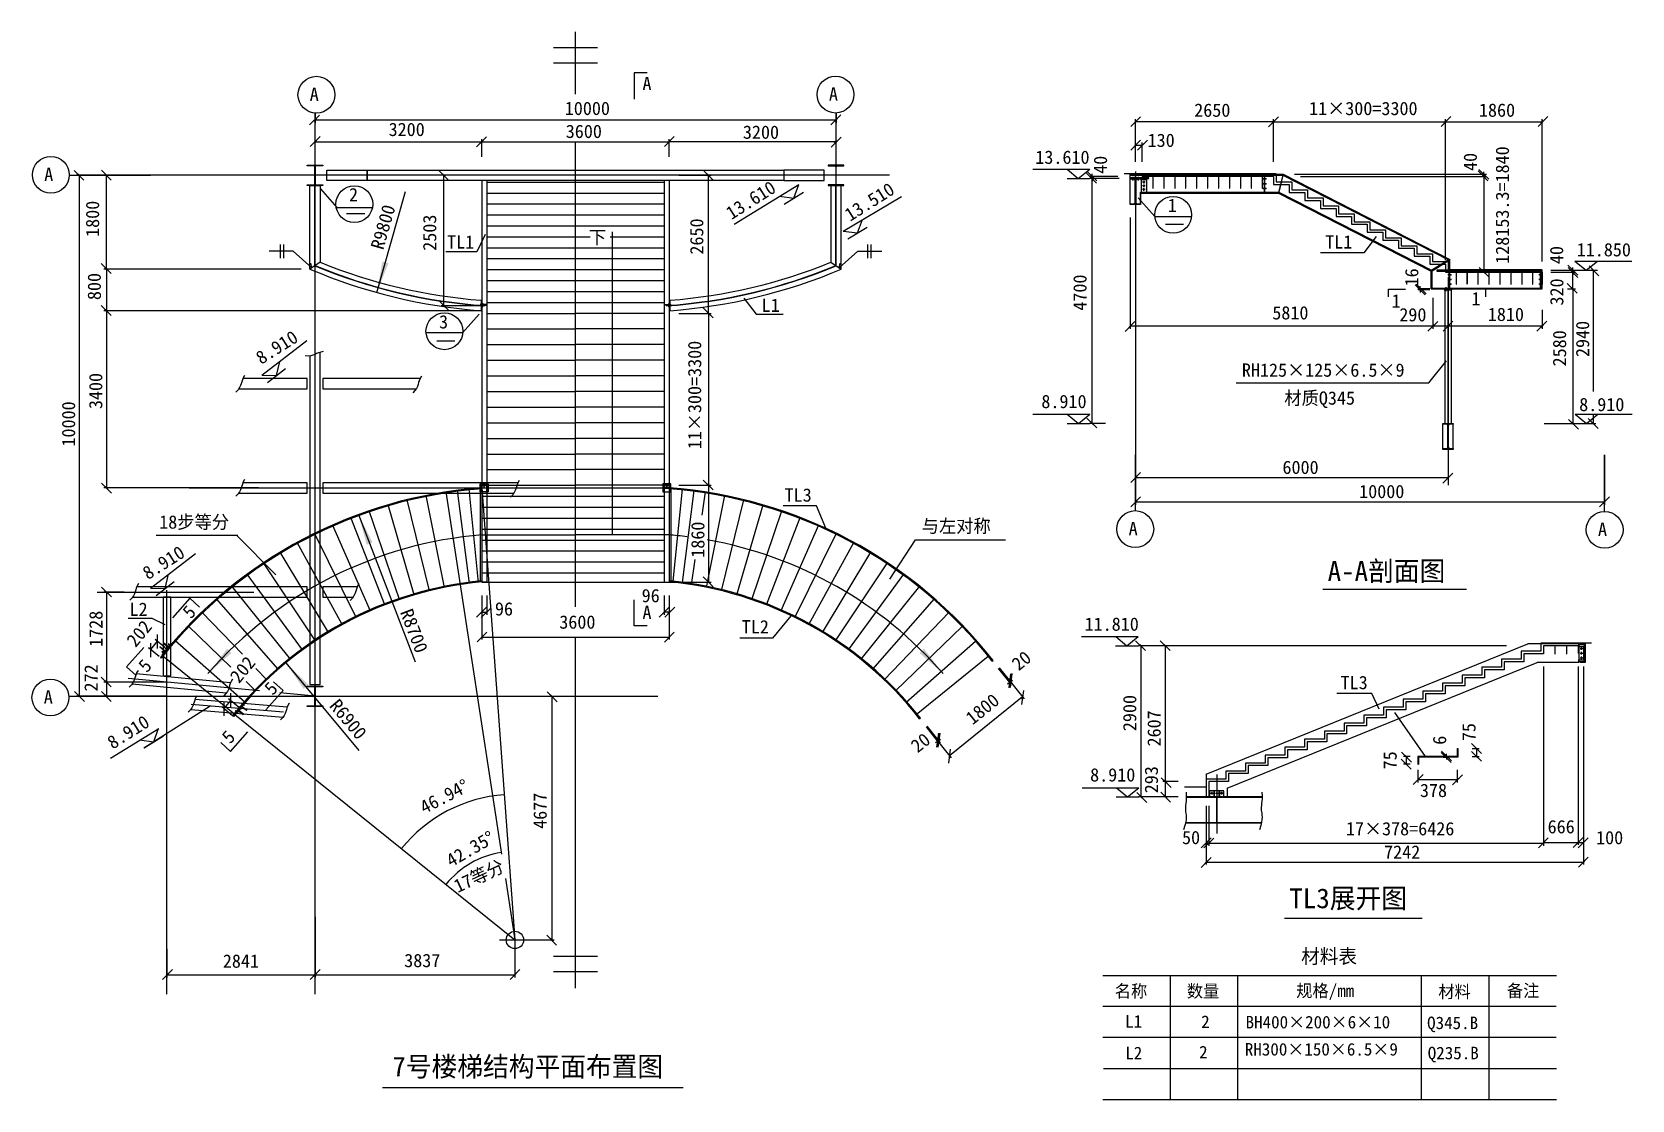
# Model space of a CAD drawing. Header units: metres. Extents: x 444 to 31153, y -469 to 20031.
import ezdxf

# ---------------------------------------------------------------- set-up
doc = ezdxf.new("R2010")
doc.units = ezdxf.units.M
for name, color, linetype in [('COLU', 150, 'Continuous'), ('DIM', 3, 'Continuous'), ('LAYER1', 142, 'Continuous'), ('PUB_DIM', 3, 'Continuous'), ('S_E_STAIR', 4, 'Continuous'), ('中心线', 20, 'Continuous'), ('主梁', 4, 'Continuous'), ('主次梁', 11, 'Continuous'), ('填满-深', 8, 'Continuous'), ('尺寸', 42, 'Continuous'), ('引线', 9, 'Continuous'), ('文字', 3, 'Continuous'), ('柱接头', 4, 'Continuous'), ('标题', 4, 'Continuous'), ('梯板', 11, 'Continuous'), ('梯梁', 4, 'Continuous'), ('次梁', 112, 'Continuous'), ('砼柱', 3, 'Continuous'), ('螺栓', 11, 'Continuous'), ('钢柱', 4, 'Continuous')]:
    doc.layers.add(name, color=color, linetype=linetype)

msp = doc.modelspace()

# ---------------------------------------------------------------- texts
for s, height, p in [('10000', 255, (10669.38, 18437.28)), ('2650', 255, (22750.43, 18402.82)), ('11×300=3300', 255, (24955.26, 18435.46)), ('1860', 255, (28215.47, 18403.41)), ('3200', 255, (7288.13, 18033.42)), ('3600', 255, (10688.13, 17995.81)), ('3200', 255, (14088.13, 17980.94)), ('130', 255, (21855.71, 17824.6)), ('2', 255, (6527.78, 16781.33)), ('1', 255, (22242.13, 16575.43)), ('5810', 255, (24249.18, 14513.67)), ('3', 255, (8255.98, 14340.31)), ('290', 255, (26687.16, 14476.59)), ('1810', 255, (28385.66, 14483.68)), ('6000', 255, (24444.18, 11547.78)), ('10000', 255, (25916.06, 11083.75)), ('96', 255, (12144.95, 9085.56)), ('96', 255, (9329.15, 8830.21)), ('3600', 255, (10564.17, 8577.86)), ('378', 255, (27082.66, 5346.07)), ('50', 255, (22516.7, 4441.95)), ('17×378=6426', 255, (25661.66, 4611.27)), ('666', 255, (29533.65, 4649.44)), ('100', 255, (30463.54, 4439.49)), ('7242', 255, (26394.66, 4163.04)), ('2841', 255, (4106.25, 2070.2)), ('3837', 255, (7587.66, 2081.51)), ('名称', 240, (21224.85, 1501.64)), ('数量', 240, (22607.95, 1501.64)), ('规格/mm', 240, (24707.71, 1508.83)), ('材料', 240, (27434.74, 1492.22)), ('备注', 240, (28752.47, 1510.46)), ('L1', 240, (21424.76, 922.06)), ('2', 240, (22884.08, 913.25)), ('BH400×200×6×10', 240, (23736.32, 906.04)), ('Q345.B', 240, (27220.09, 891.94)), ('RH300×150×6.5×9', 240, (23721.28, 384.62)), ('L2', 240, (21426.84, 314.18)), ('2', 240, (22844.64, 330.16)), ('Q235.B', 240, (27232.34, 312.97))]:
    msp.add_text(s, height=height).set_placement(p)
for s, rotation, p in [('128153.3=1840', 90, (28791.5, 15581.03)), ('40', 90, (21077.12, 17307.9)), ('40', 90, (28175.73, 17363.4)), ('1800', 90, (1732.31, 16097.53)), ('2503', 90, (8203.01, 15831.58)), ('2650', 90, (13328.42, 15758.02)), ('40', 90, (29832.47, 15575.8)), ('800', 90, (1766.09, 14884.87)), ('4700', 90, (20684.1, 14681.55)), ('16', 90, (27051.7, 15147.17)), ('320', 90, (29835.84, 14780.41)), ('2940', 90, (30331.47, 13792.18)), ('2580', 90, (29888.8, 13612.18)), ('11×300=3300', 90, (13288.39, 12022.15)), ('3400', 90, (1793.1, 12792.39)), ('10000', 90, (1271.68, 12073.64)), ('1860', 90, (13350.05, 9939.02)), ('1728', 90, (1797.3, 8228.2)), ('202', 50.42, (2432.44, 8204.68)), ('202', 50.42, (4417.58, 7512.91)), ('20', 39.42, (19380.5, 7756.26)), ('272', 90, (1702.8, 7373.04)), ('1800', 38.87, (18495.2, 6719.4)), ('2900', 90, (21638.79, 6611.02)), ('2607', 90, (22106.87, 6317.06)), ('20', 38.43, (17439.76, 6182.73)), ('6', 90, (27586.64, 6349.91)), ('75', 90, (28149.93, 6419.44)), ('75', 90, (26636.6, 5877.34)), ('293', 90, (22054.53, 5418.2)), ('46.94°', 27.66, (7975.62, 5015.96)), ('4677', 90, (10322.73, 4735.3)), ('42.35°', 29.96, (8489, 3992.08))]:
    msp.add_text(s, height=255, rotation=rotation).set_placement(p)
at = {"layer": 'PUB_DIM'}
for s, p in [('A', (5774.53, 18709.29)), ('A', (15739.4, 18711.47)), ('13.610', (19700.47, 17499.99)), ('A', (678.17, 17169.92)), ('TL1', (8410.53, 15873.33)), ('TL1', (25265.26, 15874.25)), ('11.850', (30091.63, 15724.21)), ('L1', (14448.24, 14659.24)), ('1', (26538.62, 14740.45)), ('1', (28071.44, 14783.66)), ('8.910', (19817, 12811.2)), ('8.910', (30139.38, 12753.28)), ('TL3', (14888.62, 11016.17)), ('A', (21491.84, 10372.36)), ('A', (30500.42, 10358.27)), ('L2', (2316.69, 8823.4)), ('TL2', (14067.05, 8486.31)), ('11.810', (20646.45, 8537.76)), ('A', (669.72, 7139.66)), ('TL3', (25560.04, 7416.72)), ('8.910', (20752.58, 5644.42))]:
    msp.add_text(s, height=255, dxfattribs=at).set_placement(p)
for s, rotation, p in [('13.610', 32.28, (13868.14, 16418.98)), ('13.510', 32.28, (16145.19, 16385.88)), ('R9800', 74.12, (7184.44, 15835.82)), ('8.910', 32.28, (4843.4, 13640.39)), ('8.910', 32.28, (2669.84, 9508.01)), ('5', 48.05, (3494.94, 8752.47)), ('R8700', 290.98, (7504.27, 8896.22)), ('5', 48.05, (2647.65, 7720.61)), ('5', 48.12, (5065.55, 7285.24)), ('R6900', 309.8, (6138.22, 7091.23)), ('8.910', 32.28, (1992.62, 6254.81)), ('5', 48.12, (4248.92, 6352.66)), ('17等分', 24.82, (8615.31, 3503.55))]:
    msp.add_text(s, height=255, rotation=rotation, dxfattribs=at).set_placement(p)
at = {"layer": '文字'}
for s, height, p in [('A', 255, (12160.63, 18914.15)), ('A', 255, (12160.63, 8762.91)), ('材料表', 275, (24802.58, 2150.89))]:
    msp.add_text(s, height=height, dxfattribs=at).set_placement(p)
at = {"layer": '标题'}
for s, height, p in [('下', 255, (11131.28, 15963.24)), ('RH125×125×6.5×9', 255, (23665.31, 13414.05)), ('材质Q345', 255, (24479.54, 12877.06)), ('18步等分', 255, (2885.37, 10498.06)), ('与左对称', 255, (17519.55, 10421.09)), ('A-A剖面图', 380, (25311.84, 9493.68)), ('TL3展开图', 380, (24576.51, 3212.49)), ('7号楼梯结构平面布置图', 380, (7360.49, -16.71))]:
    msp.add_text(s, height=height, dxfattribs=at).set_placement(p)

# ---------------------------------------------------------------- blocks, each defined once
blk = doc.blocks.new('_DIMX')
blk.add_lwpolyline([(-263.44, -257.18), (211.7, 219.9)])

# ---------------------------------------------------------------- linework, layer by layer
for p, q in [((19654.11, 17395.28), (20744.31, 17395.28)), ((20309.14, 17219.93), (20742.87, 17219.93)), ((20310.8, 17394.74), (20526.01, 17220.37)), ((20526.01, 17220.37), (20743.89, 17394.74)), ((13923.57, 16343.41), (15159.36, 17106.27)), ((14881.91, 16727.68), (15250.27, 16956.66)), ((15065.86, 16842.54), (15158.85, 17105.67)), ((14791.03, 16877.03), (15065.86, 16842.54)), ((16011.47, 16209.24), (17133.19, 16872.16)), ((6482.91, 16546.53), (6832.3, 16546.53)), ((16103.1, 16059.72), (16473.99, 16284.57)), ((16288.32, 16172.52), (16384.23, 16434.59)), ((22197.27, 16340.63), (22546.66, 16340.63)), ((16013.89, 16210.07), (16288.32, 16172.52)), ((30054.67, 15456.59), (30488.4, 15456.59)), ((30056.34, 15631.41), (30271.54, 15457.03)), ((30056.53, 15631.95), (31146.74, 15631.95)), ((30271.54, 15457.03), (30489.42, 15631.41)), ((4857.7, 13442.14), (5720.09, 14109.09)), ((8211.12, 14105.51), (8560.51, 14105.51)), ((4965.64, 13303.94), (5308.74, 13569.28)), ((5136.92, 13436.96), (5202.59, 13708.19)), ((4860.01, 13443.25), (5136.92, 13436.96)), ((19655.39, 12693.11), (20745.59, 12693.11)), ((20312.08, 12692.57), (20527.28, 12518.19)), ((20527.28, 12518.19), (20745.17, 12692.57)), ((30062.49, 12692.6), (30277.7, 12518.22)), ((30062.69, 12693.13), (31152.89, 12693.13)), ((30277.7, 12518.22), (30495.58, 12692.6)), ((20310.42, 12517.75), (20744.15, 12517.75)), ((2719.83, 9355.04), (3582.23, 10021.99)), ((2999.05, 9349.86), (3064.73, 9621.09)), ((2722.14, 9356.14), (2999.05, 9349.86)), ((2827.77, 9216.84), (3170.87, 9482.18)), ((20586.72, 8426.08), (21676.92, 8426.08)), ((21243.41, 8425.55), (21458.61, 8251.17)), ((21458.61, 8251.17), (21676.5, 8425.55)), ((21241.75, 8250.73), (21675.48, 8250.73)), ((1947.86, 6092.45), (2875.81, 6664.69)), ((2595.78, 6291.9), (2964.96, 6519.56)), ((2780.14, 6406.11), (2874.07, 6668.9)), ((2505.44, 6441.58), (2780.14, 6406.11)), ((20600.33, 5522.75), (21690.54, 5522.75)), ((21255.36, 5347.4), (21689.09, 5347.4)), ((21257.02, 5522.22), (21472.23, 5347.84)), ((21472.23, 5347.84), (21690.11, 5522.22)), ((22289.95, 1923.55), (22289.95, -467.05)), ((23581.61, 1923.55), (23581.61, -468.89)), ((27104.08, 1923.55), (27104.08, -466.44)), ((28404.38, 1922.35), (28404.38, -462.76)), ((29698.46, 1325.51), (20997.9, 1325.51)), ((29700.52, 730.21), (20998.14, 730.21)), ((29702.11, 131.98), (21010.77, 131.98)), ((29701.25, -466.92), (20998.5, -466.92))]:
    msp.add_line(p, q)
for points in [[(5900.63, 18363.92), (5850.63, 18313.92)], [(15850.63, 18313.92), (15900.63, 18363.92)], [(21647.31, 18329.71), (21597.31, 18279.71)], [(24247.31, 18279.71), (24297.31, 18329.71)], [(24297.31, 18329.71), (24247.31, 18279.71)], [(27597.31, 18329.71), (27547.31, 18279.71)], [(27547.31, 18279.71), (27597.31, 18329.71)], [(29406.84, 18279.71), (29456.84, 18329.71)], [(5900.63, 17946.91), (5850.63, 17896.91)], [(9100.63, 17946.91), (9050.63, 17896.91)], [(9050.63, 17896.91), (9100.63, 17946.91)], [(12650.63, 17896.91), (12700.63, 17946.91)], [(12700.63, 17946.91), (12650.63, 17896.91)], [(15850.63, 17896.91), (15900.63, 17946.91)], [(21647.31, 17882.91), (21597.31, 17832.91)], [(21727.31, 17832.91), (21777.31, 17882.91)], [(1374.46, 17254.89), (1324.46, 17304.89)], [(1895.88, 17254.89), (1845.88, 17304.89)], [(8371.42, 17254.89), (8321.42, 17304.89)], [(13455.69, 17254.89), (13405.69, 17304.89)], [(20767.52, 17284.04), (20817.52, 17234.04)], [(20817.52, 17194.04), (20767.52, 17244.04)], [(20817.52, 17194.04), (20767.52, 17244.04)], [(28284.49, 17324.05), (28334.49, 17274.05)], [(28334.49, 17234.04), (28284.49, 17284.04)], [(28334.49, 17234.04), (28284.49, 17284.04)], [(1895.88, 15454.89), (1845.88, 15504.89)], [(1845.88, 15504.61), (1895.88, 15454.61)], [(28284.49, 15444.06), (28334.49, 15394.06)], [(29993.43, 15484.06), (30043.43, 15434.06)], [(30043.43, 15394.06), (29993.43, 15444.06)], [(30043.43, 15394.06), (29993.43, 15444.06)], [(30433.79, 15434.06), (30383.79, 15484.06)], [(30043.43, 15074.06), (29993.43, 15124.06)], [(29993.43, 15124.06), (30043.43, 15074.06)], [(8321.42, 14802.01), (8371.42, 14752.01)], [(1895.88, 14654.89), (1845.88, 14704.89)], [(1845.88, 14704.89), (1895.88, 14654.89)], [(13455.69, 14604.9), (13405.69, 14654.9)], [(13405.69, 14654.9), (13455.69, 14604.9)], [(21547.31, 14409.32), (21497.31, 14359.32)], [(27307.31, 14359.32), (27357.31, 14409.32)], [(27357.31, 14409.32), (27307.31, 14359.32)], [(27647.31, 14409.32), (27597.31, 14359.32)], [(27597.31, 14359.32), (27647.31, 14409.32)], [(29406.84, 14359.32), (29456.84, 14409.32)], [(20767.52, 12544.05), (20817.52, 12494.05)], [(29993.43, 12544.05), (30043.43, 12494.05)], [(30383.79, 12544.05), (30433.79, 12494.05)], [(21647.31, 11495.66), (21597.31, 11445.66)], [(27597.31, 11445.66), (27647.31, 11495.66)], [(1845.88, 11304.89), (1895.88, 11254.89)], [(13405.69, 11354.9), (13455.69, 11304.9)], [(13455.69, 11304.9), (13405.69, 11354.9)], [(21647.31, 11031.64), (21597.31, 10981.64)], [(30597.31, 10981.64), (30647.31, 11031.64)], [(1895.88, 9254.89), (1845.88, 9304.89)], [(13405.69, 9495.36), (13455.69, 9445.36)], [(9100.63, 8918.92), (9050.63, 8868.92)], [(9146.63, 8868.92), (9196.63, 8918.92)], [(12604.63, 8918.92), (12554.63, 8868.92)], [(12650.63, 8868.92), (12700.63, 8918.92)], [(2849.87, 8299.96), (2843.2, 8370.35)], [(9100.63, 8441.92), (9050.63, 8391.92)], [(12650.63, 8391.92), (12700.63, 8441.92)], [(2714.49, 8214.67), (2721.16, 8144.27)], [(21753.76, 8223.52), (21703.76, 8273.52)], [(22221.84, 8223.52), (22171.84, 8273.52)], [(1895.88, 7526.5), (1845.88, 7576.5)], [(1845.88, 7576.5), (1895.88, 7526.5)], [(19204.13, 7511.15), (19211.01, 7581.53)], [(19226.46, 7594.23), (19219.58, 7523.85)], [(1324.46, 7304.89), (1374.46, 7254.89)], [(1845.88, 7304.89), (1895.88, 7254.89)], [(4124.62, 7078.46), (4131.3, 7008.06)], [(4260.01, 7163.75), (4253.33, 7234.14)], [(10443.87, 7254.89), (10393.87, 7304.89)], [(19448.88, 7233.74), (19456.43, 7304.04)], [(17821.23, 6380.11), (17829.32, 6450.36)], [(17844.99, 6462.79), (17836.89, 6392.54)], [(18054.99, 6174.45), (18047.44, 6104.14)], [(26841.27, 6100.91), (26791.27, 6150.91)], [(28192.65, 6250.91), (28142.65, 6300.91)], [(28142.65, 6150.91), (28192.65, 6100.91)], [(26791.27, 6000.91), (26841.27, 5950.91)], [(22171.84, 5666.84), (22221.84, 5616.84)], [(22221.84, 5616.84), (22171.84, 5666.84)], [(27068.11, 5699.46), (27018.11, 5649.46)], [(27774.11, 5649.46), (27824.11, 5699.46)], [(21703.76, 5373.51), (21753.76, 5323.51)], [(22171.84, 5373.51), (22221.84, 5323.51)], [(23004.91, 4486.64), (22954.91, 4436.64)], [(23054.91, 4486.64), (23004.91, 4436.64)], [(23004.91, 4436.64), (23054.91, 4486.64)], [(30146.91, 4500.76), (30096.91, 4450.76)], [(30096.91, 4450.76), (30146.91, 4500.76)], [(30196.91, 4450.76), (30246.91, 4500.76)], [(23004.91, 4123.68), (22954.91, 4073.68)], [(30196.91, 4073.68), (30246.91, 4123.68)], [(10393.87, 2628.21), (10443.87, 2578.21)], [(5900.63, 1958.84), (5850.63, 1908.84)], [(5850.63, 1908.84), (5900.63, 1958.84)], [(9687.19, 1908.84), (9737.19, 1958.84)]]:
    msp.add_lwpolyline(points)
for points in [[(7062.89, 15031.5), (7284.82, 15592.16), (7169.41, 15625.01)], [(6709.97, 10768.79), (6868.79, 10187.09), (6980.83, 10230.06)], [(3820.57, 7714.84), (4274.68, 8111.55), (4187.13, 8193.62)], [(17930.68, 7714.84), (17476.57, 8111.55), (17564.12, 8193.62)], [(5317.47, 7922.65), (5655.41, 7423.25), (5747.61, 7500.06)]]:
    msp.add_solid(points)
at = {"layer": 'COLU'}
msp.add_circle((9712.2, 2603.21), 166.96, dxfattribs=at)
at = {"layer": 'LAYER1'}
for p, q in [((24322.31, 17309.05), (21405.33, 17309.05)), ((24322.31, 17309.05), (24322.31, 17155.71)), ((24322.31, 17155.71), (24622.31, 17155.71)), ((24622.31, 17155.71), (24622.31, 17002.38)), ((24622.31, 17002.38), (24922.31, 17002.38)), ((24922.31, 17002.38), (24922.31, 16849.05)), ((24922.31, 16849.05), (25222.31, 16849.05)), ((25222.31, 16849.05), (25222.31, 16695.72)), ((25222.31, 16695.72), (25522.31, 16695.72)), ((25522.31, 16695.72), (25522.31, 16542.39)), ((25522.31, 16542.39), (25822.31, 16542.39)), ((25822.31, 16542.39), (25822.31, 16389.05)), ((25822.31, 16389.05), (26122.31, 16389.05)), ((26122.31, 16389.05), (26122.31, 16235.72)), ((26122.31, 16235.72), (26422.31, 16235.72)), ((26422.31, 16235.72), (26422.31, 16082.39)), ((26422.31, 16082.39), (26722.31, 16082.39)), ((26722.31, 16082.39), (26722.31, 15929.05)), ((26722.31, 15929.05), (27022.31, 15929.05)), ((27022.31, 15929.05), (27022.31, 15775.72)), ((27022.31, 15775.72), (27322.31, 15775.72)), ((27322.31, 15775.72), (27322.31, 15622.39)), ((27322.31, 15622.39), (27622.31, 15622.39)), ((27622.31, 15622.39), (27622.31, 15469.06)), ((27622.31, 15469.06), (29431.84, 15469.06)), ((30376.85, 8298.48), (29405.91, 8298.48)), ((29405.91, 8298.48), (29405.91, 8145.15)), ((29027.91, 7991.82), (28649.91, 7991.82)), ((28649.91, 7991.82), (28649.91, 7838.49)), ((29405.91, 8145.15), (29027.91, 8145.15)), ((29027.91, 8145.15), (29027.91, 7991.82)), ((28271.91, 7685.16), (27893.91, 7685.16)), ((27893.91, 7685.16), (27893.91, 7531.83)), ((28649.91, 7838.49), (28271.91, 7838.49)), ((28271.91, 7838.49), (28271.91, 7685.16)), ((27515.91, 7378.5), (27137.91, 7378.5)), ((27137.91, 7378.5), (27137.91, 7225.17)), ((27893.91, 7531.83), (27515.91, 7531.83)), ((27515.91, 7531.83), (27515.91, 7378.5)), ((26759.91, 7071.83), (26381.91, 7071.83)), ((26381.91, 7071.83), (26381.91, 6918.5)), ((27137.91, 7225.17), (26759.91, 7225.17)), ((26759.91, 7225.17), (26759.91, 7071.83)), ((26003.91, 6765.17), (25625.91, 6765.17)), ((25625.91, 6765.17), (25625.91, 6611.84)), ((26381.91, 6918.5), (26003.91, 6918.5)), ((26003.91, 6918.5), (26003.91, 6765.17)), ((25247.91, 6458.5), (24869.91, 6458.5)), ((24869.91, 6458.5), (24869.91, 6305.17)), ((25625.91, 6611.84), (25247.91, 6611.84)), ((25247.91, 6611.84), (25247.91, 6458.5)), ((24491.91, 6151.84), (24113.91, 6151.84)), ((24113.91, 6151.84), (24113.91, 5998.51)), ((24869.91, 6305.17), (24491.91, 6305.17)), ((24491.91, 6305.17), (24491.91, 6151.84)), ((23735.91, 5845.18), (23357.91, 5845.18)), ((23357.91, 5845.18), (23357.91, 5691.84)), ((24113.91, 5998.51), (23735.91, 5998.51)), ((23735.91, 5998.51), (23735.91, 5845.18)), ((22979.91, 5538.51), (22563.06, 5538.51)), ((23357.91, 5691.84), (22979.91, 5691.84)), ((22979.91, 5691.84), (22979.91, 5538.51))]:
    msp.add_line(p, q, dxfattribs=at)
at = {"layer": 'PUB_DIM'}
for p, q in [((5875.63, 18475.27), (5875.63, 18283.8)), ((15875.63, 18475.48), (15875.63, 18283.8)), ((1156.53, 17279.89), (2718.39, 17279.89)), ((21622.31, 10842.25), (21622.31, 11915.02)), ((30622.31, 10822.91), (30622.31, 11915.02)), ((1156.53, 7279.89), (2718.39, 7279.89))]:
    msp.add_line(p, q, dxfattribs=at)
at = {"layer": 'S_E_STAIR'}
for p, q in [((9075.63, 17179.89), (9075.63, 9471.36)), ((9171.63, 17179.89), (9171.63, 9471.36)), ((12579.63, 17179.89), (12579.63, 9470.36)), ((12675.63, 17179.89), (12675.63, 9470.36)), ((2881.95, 8044.11), (2866.37, 8056.66)), ((2922.78, 8011.2), (2907.21, 8023.75)), ((22979.91, 5783.43), (29155.4, 8288.48)), ((30131.91, 8288.48), (29155.4, 8288.48)), ((30131.91, 8238.48), (30131.91, 8288.48)), ((30131.91, 8238.48), (30221.91, 8238.48)), ((30154.91, 8288.23), (30154.91, 8288.48)), ((30154.91, 8288.48), (30250.91, 8288.48)), ((30232.65, 8273.17), (30164.17, 8278.25)), ((30221.91, 8238.48), (30221.91, 7978.48)), ((30241.91, 8108.48), (30241.91, 8263.19)), ((30241.91, 7953.76), (30241.91, 8108.48)), ((30250.91, 8288.48), (30250.91, 8108.48)), ((30250.91, 8108.48), (30250.91, 8108.48)), ((30250.91, 8108.48), (30250.91, 7928.48)), ((30250.91, 8100.97), (30250.91, 8100.97)), ((18873.65, 7953.99), (18889.31, 7966.42)), ((23379.91, 5514.03), (29332.05, 7928.48)), ((30131.91, 7928.48), (29332.05, 7928.48)), ((30131.91, 7928.48), (30131.91, 7978.48)), ((30131.91, 7978.48), (30221.91, 7978.48)), ((30154.91, 7928.48), (30154.91, 7928.73)), ((30250.91, 7928.48), (30154.91, 7928.48)), ((30164.17, 7938.7), (30232.65, 7943.79)), ((4308.7, 6894.16), (4293.13, 6906.71)), ((17479.66, 6847.01), (17495.32, 6859.45)), ((22979.91, 5783.43), (22979.91, 5348.51)), ((23379.91, 5348.51), (22979.91, 5348.51)), ((23379.91, 5514.03), (23379.91, 5348.51))]:
    msp.add_line(p, q, dxfattribs=at)
for centre, radius, start, end in [((9712.2, 2603.21), 8700, 94.2, 141.46), ((9712.2, 2603.21), 8680, 94.2, 141.46), ((12039.06, 2603.21), 8680, 38.06, 85.8), ((12039.06, 2603.21), 8700, 38.06, 85.8), ((9712.2, 2603.21), 6920, 95.28, 141.55), ((9712.2, 2603.21), 6900, 95.29, 141.55), ((12039.06, 2603.21), 6900, 37.96, 84.71), ((12039.06, 2603.21), 6920, 37.96, 84.72), ((30164.91, 8288.23), 10, 180, 265.75), ((30231.91, 8263.19), 10, 360, 85.75), ((30164.91, 7928.73), 10, 94.25, 180), ((30231.91, 7953.76), 10, 274.25, 0)]:
    msp.add_arc(centre, radius, start, end, dxfattribs=at)
at = {"layer": '中心线'}
for p, q in [((10875.63, 18839.7), (10875.63, 20030.58)), ((5875.63, 1562.6), (5875.63, 18471.08)), ((15875.63, 16174.34), (15875.63, 18471.58)), ((10875.63, 8995.9), (10875.63, 17922.77)), ((16905.06, 17279.89), (2369.83, 17279.89)), ((21622.31, 17349.79), (21622.31, 11915.02)), ((27622.31, 15324.06), (27622.31, 11330.5)), ((27622.31, 15197.06), (27622.31, 12019.05)), ((3457.54, 11279.89), (12754.87, 11279.89)), ((9075.63, 11279.89), (9712.2, 2603.21)), ((1697.69, 9279.89), (4702.2, 9279.89)), ((3034.48, 1562.6), (3034.48, 9317.29)), ((10875.63, 1679.42), (10875.63, 8416.3)), ((4807.51, 7382), (2290.64, 7622.61)), ((2188.31, 7279.89), (12456.78, 7279.89)), ((3501.76, 7128.52), (5270.51, 6980.52)), ((5875.63, 7279.89), (5199.55, 7344.53)), ((23181.91, 5781.51), (23181.91, 4648.64))]:
    msp.add_line(p, q, dxfattribs=at)
for centre, start, end in [((9825.75, 24990.74), 247.3, 266.09), ((11925.5, 24990.74), 273.91, 292.7)]:
    msp.add_arc(centre, 10237.56, start, end, dxfattribs=at)
at = {"layer": '主梁'}
for p, q in [((21522.31, 17129.05), (21522.31, 17299.05)), ((21522.31, 17299.05), (24457.72, 17299.05)), ((21522.31, 17283.05), (24453.87, 17283.05)), ((21522.31, 17229.05), (21522.31, 17219.05)), ((21882.31, 17229.05), (21522.31, 17229.05)), ((21522.31, 17219.05), (21882.31, 17219.05)), ((21627.31, 17283.05), (21617.31, 17283.05)), ((21617.31, 17283.05), (21617.31, 17229.05)), ((21617.31, 17229.05), (21627.31, 17229.05)), ((21627.31, 17229.05), (21627.31, 17283.05)), ((21732.31, 17219.05), (21732.31, 16939.05)), ((21882.31, 17219.05), (21882.31, 17229.05)), ((24105.31, 17283.05), (24095.31, 17283.05)), ((24095.31, 17283.05), (24095.31, 16955.05)), ((24105.31, 16955.05), (24105.31, 17283.05)), ((24449.01, 17284.22), (24370.05, 16956.22)), ((24379.77, 16953.88), (24458.73, 17281.88)), ((24458.73, 17281.88), (24449.01, 17284.22)), ((24453.87, 17283.05), (27642.31, 15653.4)), ((24457.72, 17299.05), (27658.31, 15663.19)), ((5872.63, 15543.95), (5872.63, 17084.89)), ((5878.63, 15547.95), (5878.63, 17084.89)), ((15872.63, 15547.95), (15872.63, 17084.89)), ((15878.63, 15543.95), (15878.63, 17084.89)), ((21732.31, 16955.05), (24374.91, 16955.05)), ((21732.31, 16939.05), (24371.05, 16939.05)), ((24095.31, 16955.05), (24105.31, 16955.05)), ((24370.05, 16956.22), (24379.77, 16953.88)), ((24371.05, 16939.05), (27298.31, 15442.9)), ((24374.91, 16955.05), (27314.31, 15452.69)), ((27298.31, 15442.9), (27658.31, 15663.19)), ((27658.31, 15115.06), (27658.31, 15663.19)), ((27298.31, 15099.06), (27298.31, 15442.9)), ((27639.7, 15657.67), (27311.7, 15456.95)), ((27311.7, 15456.95), (27316.92, 15448.42)), ((27314.31, 15115.06), (27314.31, 15452.69)), ((27316.92, 15448.42), (27644.92, 15649.14)), ((27642.31, 15459.06), (27408.31, 15459.06)), ((27408.31, 15459.06), (27408.31, 15443.06)), ((27408.31, 15443.06), (27642.31, 15443.06)), ((27644.92, 15649.14), (27639.7, 15657.67)), ((27642.31, 15115.06), (27642.31, 15653.4)), ((27642.31, 15443.06), (27642.31, 15459.06)), ((27660.31, 15443.06), (27671.3, 15459.06)), ((27660.31, 15443.06), (29431.84, 15443.06)), ((27671.3, 15459.06), (29431.84, 15459.06)), ((29397.84, 15115.06), (29397.84, 15443.06)), ((29407.84, 15115.06), (29407.84, 15443.06)), ((29431.84, 15099.06), (29431.84, 15459.06)), ((27298.31, 15115.06), (29431.84, 15115.06)), ((27298.31, 15099.06), (29431.84, 15099.06)), ((27547.31, 15099.06), (27547.31, 15083.06)), ((27697.31, 15099.06), (27547.31, 15099.06)), ((27547.31, 15083.06), (27697.31, 15083.06)), ((27619.06, 15083.06), (27619.06, 12519.05)), ((27625.56, 15083.06), (27625.56, 12519.05)), ((27697.31, 15083.06), (27697.31, 15099.06)), ((9127.63, 14780.02), (9127.63, 14774.01)), ((12623.63, 14780.02), (12623.63, 14774.01)), ((9059.13, 11342.39), (9069.13, 11342.39)), ((9059.13, 11217.39), (9059.13, 11342.39)), ((9069.13, 11217.39), (9059.13, 11217.39)), ((9069.13, 11342.39), (9069.13, 11299.39)), ((9069.13, 11260.39), (9069.13, 11217.39)), ((9085.13, 11283.39), (9158.13, 11283.39)), ((9158.13, 11276.39), (9085.13, 11276.39)), ((9174.13, 11299.39), (9174.13, 11342.39)), ((9174.13, 11342.39), (9184.13, 11342.39)), ((9174.13, 11217.39), (9174.13, 11260.39)), ((9184.13, 11217.39), (9174.13, 11217.39)), ((9184.13, 11342.39), (9184.13, 11217.39)), ((12577.13, 11342.39), (12567.13, 11342.39)), ((12567.13, 11342.39), (12567.13, 11217.39)), ((12567.13, 11217.39), (12577.13, 11217.39)), ((12577.13, 11299.39), (12577.13, 11342.39)), ((12577.13, 11217.39), (12577.13, 11260.39)), ((12666.13, 11283.39), (12593.13, 11283.39)), ((12593.13, 11276.39), (12666.13, 11276.39)), ((12692.13, 11342.39), (12682.13, 11342.39)), ((12682.13, 11342.39), (12682.13, 11299.39)), ((12682.13, 11260.39), (12682.13, 11217.39)), ((12682.13, 11217.39), (12692.13, 11217.39)), ((12692.13, 11217.39), (12692.13, 11342.39))]:
    msp.add_line(p, q, dxfattribs=at)
for centre, radius, start, end in [((9825.75, 24990.74), 10240.56, 247.29, 266.09), ((9825.75, 24990.74), 10234.56, 247.31, 266.09), ((11925.5, 24990.74), 10234.56, 273.91, 292.69), ((11925.5, 24990.74), 10240.56, 273.91, 292.71), ((9085.13, 11299.39), 16, 180, 270), ((9085.13, 11260.39), 16, 90, 180), ((9158.13, 11299.39), 16, 270, 0), ((9158.13, 11260.39), 16, 0, 90), ((12593.13, 11299.39), 16, 180, 270), ((12593.13, 11260.39), 16, 90, 180), ((12666.13, 11299.39), 16, 270, 0), ((12666.13, 11260.39), 16, 0, 90)]:
    msp.add_arc(centre, radius, start, end, dxfattribs=at)
at = {"layer": '主次梁'}
for p, q in [((6875.63, 17379.89), (14875.63, 17379.89)), ((6875.63, 17179.89), (6875.63, 17379.89)), ((14875.63, 17379.89), (14875.63, 17179.89)), ((21522.31, 17204.05), (21522.31, 17219.05)), ((21522.31, 17219.05), (21722.31, 17219.05)), ((21522.31, 16734.05), (21522.31, 17204.05)), ((21590.23, 17204.05), (21522.31, 17204.05)), ((21722.31, 17204.05), (21654.39, 17204.05)), ((21722.31, 17219.05), (21722.31, 17204.05)), ((21722.31, 17199.05), (21722.31, 17204.05)), ((21722.31, 17199.05), (21722.31, 17204.05)), ((21722.31, 17199.05), (21832.31, 17199.05)), ((21832.31, 17199.05), (21832.31, 16959.05)), ((5775.63, 15479.89), (5775.63, 17084.89)), ((5775.63, 17084.89), (5975.63, 17084.89)), ((5975.63, 17084.89), (5975.63, 15612.75)), ((14875.63, 17179.89), (6875.63, 17179.89)), ((15975.63, 17084.89), (15775.63, 17084.89)), ((15775.63, 17084.89), (15775.63, 15612.75)), ((15975.63, 15479.89), (15975.63, 17084.89)), ((21616.89, 16760.71), (21616.89, 17177.38)), ((21627.73, 17177.38), (21627.73, 16760.71)), ((21722.31, 16734.05), (21722.31, 16959.05)), ((21722.31, 16959.05), (21832.31, 16959.05)), ((21722.31, 16949.05), (21722.31, 16734.05)), ((21522.31, 16719.05), (21522.31, 16734.05)), ((21522.31, 16734.05), (21590.23, 16734.05)), ((21722.31, 16719.05), (21522.31, 16719.05)), ((21654.39, 16734.05), (21722.31, 16734.05)), ((21722.31, 16734.05), (21722.31, 16719.05)), ((5975.63, 15612.75), (5775.63, 15479.89)), ((15775.63, 15612.75), (15975.63, 15479.89)), ((27522.31, 12504.05), (27522.31, 12519.05)), ((27522.31, 12519.05), (27722.31, 12519.05)), ((27522.31, 12034.05), (27522.31, 12504.05)), ((27590.22, 12504.05), (27522.31, 12504.05)), ((27616.89, 12060.71), (27616.89, 12477.38)), ((27627.72, 12477.38), (27627.72, 12060.71)), ((27722.31, 12504.05), (27654.39, 12504.05)), ((27722.31, 12519.05), (27722.31, 12504.05)), ((27722.31, 12034.05), (27722.31, 12504.05)), ((27522.31, 12019.05), (27522.31, 12034.05)), ((27522.31, 12034.05), (27590.22, 12034.05)), ((27722.31, 12019.05), (27522.31, 12019.05)), ((27654.39, 12034.05), (27722.31, 12034.05)), ((27722.31, 12034.05), (27722.31, 12019.05)), ((24052.02, 5336.51), (22596.06, 5336.51)), ((24052.24, 5348.51), (22596.28, 5348.51)), ((22583.01, 4848.51), (24038.97, 4848.51)), ((22585.8, 4860.51), (24041.76, 4860.51))]:
    msp.add_line(p, q, dxfattribs=at)
for centre, start, end in [((21590.23, 17177.38), 0, 90), ((21654.39, 17177.38), 90, 180), ((21590.23, 16760.71), 270, 360), ((21654.39, 16760.71), 180, 270), ((27590.22, 12477.38), 0, 90), ((27654.39, 12477.38), 90, 180), ((27590.22, 12060.71), 270, 360), ((27654.39, 12060.71), 180, 270)]:
    msp.add_arc(centre, 26.67, start, end, dxfattribs=at)
at = {"layer": '填满-深'}
for p, q in [((9171.63, 17149.89), (12579.63, 17149.89)), ((9171.63, 16939.89), (12579.63, 16939.89)), ((9171.63, 16729.89), (12579.63, 16729.89)), ((9171.63, 16519.89), (12579.63, 16519.89)), ((9171.63, 16309.89), (12579.63, 16309.89)), ((9171.63, 16099.89), (11158.34, 16099.89)), ((11538.31, 16099.89), (12579.63, 16099.89)), ((9171.63, 15889.89), (12579.63, 15889.89)), ((9171.63, 15679.89), (12579.63, 15679.89)), ((9171.63, 15469.89), (12579.63, 15469.89)), ((9171.63, 15259.89), (12579.63, 15259.89)), ((9171.63, 15049.89), (12579.63, 15049.89)), ((9171.63, 14839.89), (12579.63, 14839.89)), ((9171.63, 14629.89), (10875.63, 14629.89)), ((12579.63, 14629.89), (10875.63, 14629.89)), ((9171.63, 14329.89), (10875.63, 14329.89)), ((12579.63, 14329.89), (10875.63, 14329.89)), ((9171.63, 14029.89), (10875.63, 14029.89)), ((12579.63, 14029.89), (10875.63, 14029.89)), ((9171.63, 13729.89), (10875.63, 13729.89)), ((12579.63, 13729.89), (10875.63, 13729.89)), ((9171.63, 13429.89), (10875.63, 13429.89)), ((12579.63, 13429.89), (10875.63, 13429.89)), ((9171.63, 13129.89), (10875.63, 13129.89)), ((12579.63, 13129.89), (10875.63, 13129.89)), ((9171.63, 12829.89), (10875.63, 12829.89)), ((12579.63, 12829.89), (10875.63, 12829.89)), ((9171.63, 12529.89), (10875.63, 12529.89)), ((12579.63, 12529.89), (10875.63, 12529.89)), ((9171.63, 12229.89), (10875.63, 12229.89)), ((12579.63, 12229.89), (10875.63, 12229.89)), ((9171.63, 11929.89), (10875.63, 11929.89)), ((12579.63, 11929.89), (10875.63, 11929.89)), ((9171.63, 11629.89), (10875.63, 11629.89)), ((12579.63, 11629.89), (10875.63, 11629.89)), ((8363.67, 9370.14), (8011.88, 11135.43)), ((8384.1, 11201.24), (8658.88, 9422.33)), ((8604.75, 11232.41), (8833.87, 9447.08)), ((8825.99, 11258.04), (9009.35, 9467.32)), ((9045.63, 11257.58), (9045.63, 9470.94)), ((9075.63, 11329.89), (10875.63, 11329.89)), ((9075.63, 11119.89), (12579.63, 11119.89)), ((12675.63, 11329.89), (10875.63, 11329.89)), ((12705.63, 11257.58), (12705.63, 9491.03)), ((12925.26, 11258.04), (12743.94, 9487.22)), ((13146.51, 11232.41), (12919.93, 9466.92)), ((13367.16, 11201.24), (13298.31, 10755.52)), ((13387.59, 9370.14), (13739.38, 11135.43)), ((7494.71, 9137.17), (6916.23, 10841.69)), ((7780.89, 9227.41), (7277.07, 10955.46)), ((8070.73, 9305.11), (7642.52, 11053.44)), ((9075.63, 10909.89), (12579.63, 10909.89)), ((13680.53, 9305.11), (14108.74, 11053.44)), ((13970.36, 9227.41), (14474.18, 10955.46)), ((14256.54, 9137.17), (14835.02, 10841.69)), ((6211.42, 10567.79), (6935.72, 8919.94)), ((7212.72, 9034.58), (6560.68, 10712.33)), ((9075.63, 10699.89), (12579.63, 10699.89)), ((9075.63, 10489.89), (12579.63, 10489.89)), ((14538.53, 9034.58), (15190.57, 10712.33)), ((15539.83, 10567.79), (14815.53, 8919.94)), ((6397.7, 8654.99), (5533.05, 10233.72)), ((6663.96, 8793.38), (5868.76, 10408.2)), ((9075.63, 10279.89), (12579.63, 10279.89)), ((15087.3, 8793.38), (15882.49, 10408.2)), ((15353.55, 8654.99), (16218.2, 10233.72)), ((5884.49, 8344.17), (4885.96, 9841.81)), ((6137.71, 8505.16), (5205.24, 10044.8)), ((9075.63, 10069.89), (12579.63, 10069.89)), ((9075.63, 9859.89), (12579.63, 9859.89)), ((13167.45, 9908.38), (13092.38, 9422.33)), ((15613.54, 8505.16), (16546.01, 10044.8)), ((15866.76, 8344.17), (16865.3, 9841.81)), ((5638.5, 8172.32), (4575.8, 9625.13)), ((9075.63, 9649.89), (12579.63, 9649.89)), ((16112.75, 8172.32), (17175.46, 9625.13)), ((4275.63, 9395.39), (5400.44, 7990.11)), ((9075.63, 9470.36), (12579.63, 9470.36)), ((17475.62, 9395.39), (16350.81, 7990.11)), ((5170.52, 7797.73), (3985.73, 9152.83)), ((16580.74, 7797.73), (17765.52, 9152.83)), ((4263.25, 7838.12), (3438.38, 8630.59)), ((4481.09, 8085.72), (3706.38, 8897.66)), ((16802.29, 7595.36), (18044.87, 8897.66)), ((17014.84, 7383.54), (18298.45, 8616.73)), ((4533.28, 7162.68), (3182.25, 8352.11)), ((17217.98, 7162.68), (18553.99, 8338.9)), ((4339.94, 6933.2), (2954.05, 8050.22)), ((17411.32, 6933.2), (18797.2, 8050.22)), ((4948.96, 7595.36), (4740.09, 7814.27)), ((4736.41, 7383.54), (4551.66, 7561.04))]:
    msp.add_line(p, q, dxfattribs=at)
at = {"layer": '尺寸'}
for p, q in [((5875.63, 18283.8), (5875.63, 18388.92)), ((15875.63, 18338.92), (5875.63, 18338.92)), ((15875.63, 18283.8), (15875.63, 18388.92)), ((21622.31, 17536.49), (21622.31, 18354.71)), ((24272.31, 18304.71), (21622.31, 18304.71)), ((24272.31, 17536.49), (24272.31, 18354.71)), ((24272.31, 17536.49), (24272.31, 18354.71)), ((24272.31, 18304.71), (27572.31, 18304.71)), ((27572.31, 15654.16), (27572.31, 18354.71)), ((27572.31, 15654.16), (27572.31, 18354.71)), ((27572.31, 18304.71), (29431.84, 18304.71)), ((29431.84, 15625.2), (29431.84, 18354.71)), ((5875.63, 17633.24), (5875.63, 17971.91)), ((5875.63, 17921.91), (9075.63, 17921.91)), ((9075.63, 17633.24), (9075.63, 17971.91)), ((9075.63, 17633.24), (9075.63, 17971.91)), ((9075.63, 17921.91), (12675.63, 17921.91)), ((12675.63, 17633.24), (12675.63, 17971.91)), ((12675.63, 17633.24), (12675.63, 17971.91)), ((15875.63, 17921.91), (12675.63, 17921.91)), ((15875.63, 17633.24), (15875.63, 17971.91)), ((21622.31, 17536.49), (21622.31, 17907.91)), ((21622.31, 17857.91), (21752.31, 17857.91)), ((21752.31, 17536.49), (21752.31, 17907.91)), ((2426.71, 17279.89), (1299.46, 17279.89)), ((1349.46, 17279.89), (1349.46, 7279.89)), ((4793.92, 17279.89), (1820.88, 17279.89)), ((1870.88, 15479.61), (1870.88, 17279.89)), ((9075.63, 17279.89), (8296.42, 17279.89)), ((8346.42, 14777.01), (8346.42, 17279.89)), ((12859.12, 17279.89), (13480.69, 17279.89)), ((13430.69, 14629.9), (13430.69, 17279.89)), ((21282.6, 17259.04), (20742.52, 17259.04)), ((21309.48, 17219.04), (20742.52, 17219.04)), ((21309.48, 17219.04), (20742.52, 17219.04)), ((20792.52, 17259.04), (20792.52, 17309.04)), ((20792.52, 17259.04), (20792.52, 17219.04)), ((20792.52, 12519.05), (20792.52, 17219.04)), ((20792.52, 17219.04), (20792.52, 17169.04)), ((24674.47, 17299.05), (28359.49, 17299.05)), ((24788.93, 17259.04), (28359.49, 17259.04)), ((24788.93, 17259.04), (28359.49, 17259.04)), ((28309.49, 17299.05), (28309.49, 17349.05)), ((28309.49, 17299.05), (28309.49, 17259.04)), ((28309.49, 17259.04), (28309.49, 15419.06)), ((28309.49, 17259.04), (28309.49, 17209.04)), ((21522.31, 16470.86), (21522.31, 14334.32)), ((5610.2, 15479.89), (1820.88, 15479.89)), ((5610.2, 15479.61), (1820.88, 15479.61)), ((1870.88, 15479.89), (1870.88, 14679.89)), ((27856.65, 15419.06), (28359.49, 15419.06)), ((29594.26, 15459.06), (30398.18, 15459.06)), ((29594.26, 15459.06), (30458.79, 15459.06)), ((29594.26, 15459.06), (30068.43, 15459.06)), ((29594.26, 15419.06), (30068.43, 15419.06)), ((29594.26, 15419.06), (30068.43, 15419.06)), ((30018.43, 15459.06), (30018.43, 15509.06)), ((30018.43, 15419.06), (30018.43, 15459.06)), ((30018.43, 15419.06), (30018.43, 15369.06)), ((30018.43, 15099.06), (30018.43, 15419.06)), ((30408.79, 15459.06), (30408.79, 13129.91)), ((27269.76, 15099.06), (27039.99, 15099.06)), ((27269.76, 15083.06), (27039.99, 15083.06)), ((27089.99, 15099.06), (27089.99, 15149.06)), ((27089.99, 15099.06), (27089.99, 15083.06)), ((27089.99, 15083.06), (27089.99, 15033.06)), ((29915.79, 15099.06), (30068.43, 15099.06)), ((30018.43, 15099.06), (30018.43, 12519.05)), ((9127.63, 14777.01), (8296.42, 14777.01)), ((27332.31, 14925.87), (27332.31, 14334.32)), ((27332.31, 14925.87), (27332.31, 14334.32)), ((27622.31, 14921.87), (27622.31, 14334.32)), ((27622.31, 14921.87), (27622.31, 14334.32)), ((9065.15, 14679.89), (1820.88, 14679.89)), ((9065.15, 14679.89), (1820.88, 14679.89)), ((1870.88, 14679.89), (1870.88, 11279.89)), ((12859.12, 14629.9), (13480.69, 14629.9)), ((12859.12, 14629.9), (13480.69, 14629.9)), ((13430.69, 14629.9), (13430.69, 11329.9)), ((29431.84, 14700.87), (29431.84, 14334.32)), ((27332.31, 14384.32), (21522.31, 14384.32)), ((27622.31, 14384.32), (27332.31, 14384.32)), ((29431.84, 14384.32), (27622.31, 14384.32)), ((30408.79, 12691.08), (30408.79, 12519.05)), ((21047.9, 12519.05), (20742.52, 12519.05)), ((29468.53, 12519.05), (30458.79, 12519.05)), ((29630.94, 12519.05), (30068.43, 12519.05)), ((29687.28, 12519.05), (30398.18, 12519.05)), ((21622.31, 11915.02), (21622.31, 10956.64)), ((21622.31, 11794.23), (21622.31, 11420.66)), ((27622.31, 11758.26), (27622.31, 11420.66)), ((30622.31, 11915.02), (30622.31, 10956.64)), ((27622.31, 11470.66), (21622.31, 11470.66)), ((4793.92, 11279.89), (1820.88, 11279.89)), ((12859.12, 11329.9), (13480.69, 11329.9)), ((12859.12, 11329.9), (13480.69, 11329.9)), ((13430.69, 11329.9), (13430.69, 9470.36)), ((30622.31, 11006.64), (21622.31, 11006.64)), ((2212.97, 9279.89), (1820.88, 9279.89)), ((1870.88, 9279.89), (1870.88, 7551.5)), ((8658.87, 9422.34), (9457.52, 4251.93)), ((9075.63, 9217.31), (9075.63, 8366.92)), ((9075.63, 9217.31), (9075.63, 8843.92)), ((9171.63, 9217.31), (9171.63, 8843.92)), ((12579.63, 9217.31), (12579.63, 8843.92)), ((12627.63, 9470.36), (13480.69, 9470.36)), ((12675.63, 9217.31), (12675.63, 8843.92)), ((12675.63, 9217.31), (12675.63, 8366.92)), ((9075.63, 8893.92), (9171.63, 8893.92)), ((12675.63, 8893.92), (12579.63, 8893.92)), ((2846.53, 8335.16), (2717.82, 8179.47)), ((2991.31, 8215.46), (2808, 8367.02)), ((9075.63, 8416.92), (12675.63, 8416.92)), ((2882.99, 8042.92), (2679.29, 8211.33)), ((28745.32, 8248.52), (21678.76, 8248.52)), ((21728.76, 8248.52), (21728.76, 5348.51)), ((28745.32, 8248.52), (22146.84, 8248.52)), ((22196.84, 5641.84), (22196.84, 8248.52)), ((18989.79, 7811.27), (19239.32, 7507.71)), ((19005.24, 7823.97), (19484.03, 7229.96)), ((19005.24, 7823.97), (19254.77, 7520.41)), ((29455.91, 7853.75), (29455.91, 4411.64)), ((29455.91, 7853.75), (29455.91, 4425.76)), ((30121.91, 7853.75), (30121.91, 4425.76)), ((30121.91, 7853.75), (30121.91, 4425.76)), ((30221.91, 7850.9), (30221.91, 4048.68)), ((30221.91, 7850.9), (30221.91, 4425.76)), ((3034.48, 7551.5), (1820.88, 7551.5)), ((3034.48, 7551.5), (1820.88, 7551.5)), ((1870.88, 7551.5), (1870.88, 7279.89)), ((19207.57, 7546.34), (19168.94, 7514.59)), ((19223.02, 7559.04), (19207.57, 7546.34)), ((19223.02, 7559.04), (19261.64, 7590.79)), ((2426.71, 7279.89), (1299.46, 7279.89)), ((3034.48, 7279.89), (1820.88, 7279.89)), ((3865.5, 7089.51), (2591.27, 6284.68)), ((4293.13, 6906.71), (4089.42, 7075.12)), ((4256.67, 7198.95), (4127.96, 7043.26)), ((4401.45, 7079.25), (4218.13, 7230.8)), ((9418.87, 7279.89), (10468.87, 7279.89)), ((10418.87, 7279.89), (10418.87, 2603.21)), ((19452.65, 7268.89), (18051.22, 6139.3)), ((4339.94, 6933.2), (9712.2, 2603.21)), ((17603.81, 6694.38), (18082.6, 6100.37)), ((17603.81, 6694.38), (17856.35, 6376.07)), ((17619.48, 6706.81), (17872.02, 6388.5)), ((17840.94, 6427.67), (17880.11, 6458.74)), ((17825.27, 6415.24), (17786.1, 6384.16)), ((17840.94, 6427.67), (17825.27, 6415.24)), ((27590.49, 6125.91), (27590.49, 6175.91)), ((28085.65, 6275.91), (28217.65, 6275.91)), ((28167.65, 6275.91), (28167.65, 6125.91)), ((26895.49, 6125.91), (26766.27, 6125.91)), ((26895.49, 5975.91), (26766.27, 5975.91)), ((26816.27, 6125.91), (26816.27, 5975.91)), ((27043.11, 5867.09), (27043.11, 5624.46)), ((27528.31, 6125.91), (27640.49, 6125.91)), ((27528.31, 6113.91), (27640.49, 6113.91)), ((27590.49, 6113.91), (27590.49, 6125.91)), ((27590.49, 6113.91), (27590.49, 6063.91)), ((27799.11, 5867.09), (27799.11, 5624.46)), ((28085.65, 6125.91), (28217.65, 6125.91)), ((22441.93, 5641.84), (22146.84, 5641.84)), ((22441.93, 5641.84), (22146.84, 5641.84)), ((22196.84, 5348.51), (22196.84, 5641.84)), ((27799.11, 5674.46), (27043.11, 5674.46)), ((22441.93, 5348.51), (21678.76, 5348.51)), ((22441.93, 5348.51), (22146.84, 5348.51)), ((22979.91, 5177.62), (22979.91, 4048.68)), ((22979.91, 5177.62), (22979.91, 4411.64)), ((23029.91, 5177.62), (23029.91, 4411.64)), ((23029.91, 5177.62), (23029.91, 4411.64)), ((22979.91, 4461.64), (23029.91, 4461.64)), ((23029.91, 4461.64), (29455.91, 4461.64)), ((29455.91, 4475.76), (30121.91, 4475.76)), ((30121.91, 4475.76), (30221.91, 4475.76)), ((22979.91, 4098.68), (30221.91, 4098.68)), ((9530.32, 3780.66), (9712.2, 2603.21)), ((5875.63, 3048.24), (5875.63, 1883.84)), ((5875.63, 2594.31), (5875.63, 1883.84)), ((9418.87, 2603.21), (10468.87, 2603.21)), ((9712.19, 2594.31), (9712.19, 1883.84)), ((3034.48, 2435.3), (3034.48, 1883.84)), ((3034.48, 1933.84), (5875.63, 1933.84)), ((5875.63, 1933.84), (9712.19, 1933.84))]:
    msp.add_line(p, q, dxfattribs=at)
for radius, start in [(2794.59, 94.2), (1698.94, 98.78)]:
    msp.add_arc((9712.2, 2603.21), radius, start, 141.13, dxfattribs=at)
at = {"layer": '引线'}
for p, q in [((5980.56, 17022.42), (6296.1, 16664.11)), ((7062.89, 15031.5), (7614.21, 16968.86)), ((6296.1, 16664.11), (6974.47, 16664.11)), ((21676.88, 16846.55), (21992.42, 16488.23)), ((21992.42, 16488.23), (22702.08, 16488.23)), ((9140.4, 16145.55), (8983.88, 15810.62)), ((11586.98, 10378.04), (11586.98, 16197.23)), ((11586.98, 10378.04), (11586.98, 16197.23)), ((26243.57, 16105.88), (26004.16, 15794.21)), ((5458.9, 15824.82), (4997.34, 15824.82)), ((5204.58, 15950.59), (5204.58, 15692.07)), ((5270.08, 15950.59), (5270.08, 15692.07)), ((5814.18, 15505.5), (5458.9, 15824.82)), ((8983.82, 15810.54), (8389.6, 15810.54)), ((15937.08, 15505.5), (16292.36, 15824.82)), ((16292.36, 15824.82), (16753.92, 15824.82)), ((16481.17, 15950.59), (16481.17, 15692.07)), ((16546.67, 15950.59), (16546.67, 15692.07)), ((26004.16, 15794.21), (25175.82, 15794.21)), ((5814.18, 15505.5), (5795.95, 15590.68)), ((15937.08, 15505.5), (15955.31, 15590.68)), ((14103.03, 14923.68), (14342.44, 14612)), ((9023.29, 14617.67), (8707.75, 14259.36)), ((14342.44, 14612), (14863.26, 14612)), ((8707.75, 14259.36), (8005.57, 14259.36)), ((5836.68, 13826.34), (5795.82, 13815.34)), ((5872.64, 13840.93), (5836.68, 13826.34)), ((5907.09, 13857.24), (5872.64, 13840.93)), ((5943.44, 13873.37), (5907.09, 13857.24)), ((5985.07, 13887.43), (5943.44, 13873.37)), ((6035.38, 13897.54), (5985.07, 13887.43)), ((5746.66, 13809.82), (5685.81, 13811.68)), ((5795.82, 13815.34), (5746.66, 13809.82)), ((27253.53, 13293.57), (27590.57, 13720.28)), ((4428.29, 13205.07), (4399.93, 13164.54)), ((4447.04, 13243), (4428.29, 13205.07)), ((4459.86, 13279.64), (4447.04, 13243)), ((4470.39, 13316.27), (4459.86, 13279.64)), ((4482.31, 13354.21), (4470.39, 13316.27)), ((4499.27, 13394.74), (4482.31, 13354.21)), ((4524.94, 13439.18), (4499.27, 13394.74)), ((7840.4, 13226.91), (7821.65, 13188.98)), ((7853.22, 13263.55), (7840.4, 13226.91)), ((7863.75, 13300.18), (7853.22, 13263.55)), ((7875.67, 13338.11), (7863.75, 13300.18)), ((7892.64, 13378.65), (7875.67, 13338.11)), ((7918.3, 13423.09), (7892.64, 13378.65)), ((23556.39, 13293.57), (27253.53, 13293.57)), ((4399.93, 13164.54), (4358.32, 13120.1)), ((7793.3, 13148.44), (7751.68, 13104.01)), ((7821.65, 13188.98), (7793.3, 13148.44)), ((4499.27, 11394.74), (4482.31, 11354.21)), ((4524.94, 11439.18), (4499.27, 11394.74)), ((9770.9, 11378.65), (9753.94, 11338.11)), ((9796.57, 11423.09), (9770.9, 11378.65)), ((4399.93, 11164.54), (4358.32, 11120.1)), ((4428.29, 11205.07), (4399.93, 11164.54)), ((4447.04, 11243), (4428.29, 11205.07)), ((4459.86, 11279.64), (4447.04, 11243)), ((4470.39, 11316.27), (4459.86, 11279.64)), ((4482.31, 11354.21), (4470.39, 11316.27)), ((9671.56, 11148.44), (9629.95, 11104.01)), ((9699.92, 11188.98), (9671.56, 11148.44)), ((9718.67, 11226.91), (9699.92, 11188.98)), ((9731.49, 11263.55), (9718.67, 11226.91)), ((9742.02, 11300.18), (9731.49, 11263.55)), ((9753.94, 11338.11), (9742.02, 11300.18)), ((6709.97, 10768.79), (7795.12, 7939.21)), ((15498.71, 10937.25), (14859.02, 10937.25)), ((15677.72, 10505.75), (15498.71, 10937.25)), ((4392.89, 10366.83), (2826.22, 10366.83)), ((5124.56, 9610.55), (4373.9, 10368.08)), ((9086.01, 10378.04), (10875.63, 10378.04)), ((12665.25, 10378.04), (10875.63, 10378.04)), ((16909.38, 9526.77), (17401.53, 10281.17)), ((17401.53, 10281.17), (19129.63, 10281.17)), ((2410.38, 9247.29), (2391.63, 9209.35)), ((2423.2, 9283.92), (2410.38, 9247.29)), ((2433.73, 9320.56), (2423.2, 9283.92)), ((2445.65, 9358.49), (2433.73, 9320.56)), ((2462.61, 9399.02), (2445.65, 9358.49)), ((2488.28, 9443.46), (2462.61, 9399.02)), ((6641.83, 9244.65), (6623.08, 9206.71)), ((6654.64, 9281.28), (6641.83, 9244.65)), ((6665.18, 9317.91), (6654.64, 9281.28)), ((6677.1, 9355.85), (6665.18, 9317.91)), ((6694.06, 9396.38), (6677.1, 9355.85)), ((6719.73, 9440.82), (6694.06, 9396.38)), ((2363.27, 9168.82), (2321.66, 9124.38)), ((2391.63, 9209.35), (2363.27, 9168.82)), ((6594.72, 9166.18), (6553.11, 9121.74)), ((6623.08, 9206.71), (6594.72, 9166.18)), ((2748.46, 8772.27), (2289.83, 8772.27)), ((3002.68, 8654.66), (2748.46, 8772.27)), ((15012.66, 8829.58), (14659.21, 8397.38)), ((14659.21, 8397.38), (14027.29, 8397.38)), ((2435.71, 7687.45), (2423.79, 7649.51)), ((2452.67, 7727.98), (2435.71, 7687.45)), ((2478.34, 7772.42), (2452.67, 7727.98)), ((5317.47, 7922.65), (6718.11, 6241.34)), ((2353.33, 7497.78), (2311.72, 7453.34)), ((2381.68, 7538.31), (2353.33, 7497.78)), ((2400.44, 7576.24), (2381.68, 7538.31)), ((2413.25, 7612.88), (2400.44, 7576.24)), ((2423.79, 7649.51), (2413.25, 7612.88)), ((4194.05, 7373.22), (4165.7, 7332.68)), ((4212.81, 7411.15), (4194.05, 7373.22)), ((4225.62, 7447.78), (4212.81, 7411.15)), ((4236.16, 7484.42), (4225.62, 7447.78)), ((4248.08, 7522.35), (4236.16, 7484.42)), ((4265.04, 7562.89), (4248.08, 7522.35)), ((4290.71, 7607.32), (4265.04, 7562.89)), ((3532.31, 7095.58), (3513.55, 7057.65)), ((3545.12, 7132.21), (3532.31, 7095.58)), ((3555.66, 7168.85), (3545.12, 7132.21)), ((3567.58, 7206.78), (3555.66, 7168.85)), ((3584.54, 7247.32), (3567.58, 7206.78)), ((3610.21, 7291.75), (3584.54, 7247.32)), ((4165.7, 7332.68), (4124.09, 7288.25)), ((5354.92, 7101.65), (5337.96, 7061.12)), ((5380.59, 7146.09), (5354.92, 7101.65)), ((26156.68, 7333.05), (25490.14, 7333.05)), ((26298.82, 7030.37), (26156.68, 7333.05)), ((3485.2, 7017.11), (3443.58, 6972.68)), ((3513.55, 7057.65), (3485.2, 7017.11)), ((5255.58, 6871.45), (5213.97, 6827.01)), ((5283.93, 6911.98), (5255.58, 6871.45)), ((5302.69, 6949.92), (5283.93, 6911.98)), ((5315.5, 6986.55), (5302.69, 6949.92)), ((5326.04, 7023.18), (5315.5, 6986.55)), ((5337.96, 7061.12), (5326.04, 7023.18)), ((26594.71, 6966.45), (27181.78, 6125.91)), ((22588.99, 5223.06), (22585.03, 5185.28)), ((22592.81, 5266.05), (22588.99, 5223.06)), ((22595.67, 5315.42), (22592.81, 5266.05)), ((22595.13, 5437.8), (22596.72, 5372.29)), ((22596.72, 5372.29), (22595.67, 5315.42)), ((24044.95, 5223.06), (24040.99, 5185.28)), ((24048.78, 5266.05), (24044.95, 5223.06)), ((24051.63, 5315.42), (24048.78, 5266.05)), ((24051.1, 5437.8), (24052.69, 5372.29)), ((24052.69, 5372.29), (24051.63, 5315.42)), ((22581.78, 5151.6), (22580.08, 5120.86)), ((22580.08, 5120.86), (22580.76, 5091.93)), ((22580.76, 5091.93), (22584.21, 5063.54)), ((22585.03, 5185.28), (22581.78, 5151.6)), ((22584.21, 5063.54), (22589.07, 5033.86)), ((22594, 4917.47), (22586.39, 4863.04)), ((22589.07, 5033.86), (22593.53, 5000.92)), ((22593.53, 5000.92), (22595.77, 4962.78)), ((22595.77, 4962.78), (22594, 4917.47)), ((24037.75, 5151.6), (24036.04, 5120.86)), ((24036.04, 5120.86), (24036.72, 5091.93)), ((24036.72, 5091.93), (24040.17, 5063.54)), ((24040.99, 5185.28), (24037.75, 5151.6)), ((24040.17, 5063.54), (24045.03, 5033.86)), ((24049.96, 4917.47), (24042.35, 4863.04)), ((24045.03, 5033.86), (24049.49, 5000.92)), ((24049.49, 5000.92), (24051.74, 4962.78)), ((24051.74, 4962.78), (24049.96, 4917.47)), ((22571.13, 4797.51), (22546.43, 4718.94)), ((22586.39, 4863.04), (22571.13, 4797.51)), ((24027.1, 4797.51), (24002.39, 4718.94)), ((24042.35, 4863.04), (24027.1, 4797.51))]:
    msp.add_line(p, q, dxfattribs=at)
for centre in [(5901.95, 18826.61), (15866.82, 18828.79), (805.59, 17287.23), (6630.67, 16727.14), (22345.03, 16521.25), (8358.88, 14286.12), (21619.26, 10489.68), (30627.83, 10475.58), (797.14, 7256.97)]:
    msp.add_circle(centre, 353.31, dxfattribs=at)
for centre, start, end in [((9712.2, 2603.21), 94.6, 139.05), ((12039.06, 2603.21), 82.8, 85.4), ((12039.06, 2603.21), 40.95, 79.91)]:
    msp.add_arc(centre, 7800, start, end, dxfattribs=at)
at = {"layer": '文字'}
msp.add_line((20999.11, 1923.55), (29704.56, 1923.55), dxfattribs=at)
at = {"layer": '柱接头'}
for p, q in [((6105.13, 17179.89), (6105.13, 17379.89)), ((6105.13, 17379.89), (6875.63, 17379.89)), ((6875.63, 17379.89), (6875.63, 17179.89)), ((15646.13, 17379.89), (14875.63, 17379.89)), ((14875.63, 17379.89), (14875.63, 17179.89)), ((15646.13, 17179.89), (15646.13, 17379.89)), ((6875.63, 17179.89), (6105.13, 17179.89)), ((14875.63, 17179.89), (15646.13, 17179.89))]:
    msp.add_line(p, q, dxfattribs=at)
at = {"layer": '标题'}
for p, q in [((11298.13, 19728.64), (10453.13, 19728.64)), ((11298.13, 19434.67), (10453.13, 19434.67)), ((12253.15, 19243.94), (12003.15, 19243.94)), ((12003.15, 19243.94), (12003.15, 18743.94)), ((26481.69, 14946.65), (26481.69, 15092.56)), ((26481.69, 15092.56), (26803.06, 15092.56)), ((28345.55, 15092.56), (28024.17, 15092.56)), ((28345.55, 14946.65), (28345.55, 15092.56)), ((25219.59, 9338.22), (27975.37, 9338.22)), ((3472.79, 9160.52), (3138.56, 8788.65)), ((3658.73, 8993.4), (3472.79, 9160.52)), ((12003.15, 8633.11), (12003.15, 9133.11)), ((12253.15, 8633.11), (12003.15, 8633.11)), ((2257.36, 7843.86), (2591.59, 8215.73)), ((2443.29, 7676.74), (2257.36, 7843.86)), ((5266.04, 7389.38), (4932.28, 7017.09)), ((5079.9, 7556.27), (5266.04, 7389.38)), ((4252.43, 6223.07), (4586.19, 6595.37)), ((4066.28, 6389.96), (4252.43, 6223.07)), ((24484.26, 3018.63), (27126.08, 3018.63)), ((11298.13, 2287.62), (10453.13, 2287.62)), ((11298.13, 1993.66), (10453.13, 1993.66)), ((12939.8, -233.88), (7173.43, -233.88))]:
    msp.add_line(p, q, dxfattribs=at)
at = {"layer": '梯板'}
for p, q in [((24272.31, 17259.04), (21752.31, 17259.05)), ((21752.31, 17259.05), (21752.31, 17259.05)), ((21752.31, 17259.05), (21752.31, 17229.05)), ((21962.31, 17253.05), (21956.31, 17253.05)), ((21956.31, 17253.05), (21956.31, 17033.05)), ((21962.31, 17033.05), (21962.31, 17253.05)), ((22172.31, 17253.05), (22166.31, 17253.05)), ((22166.31, 17253.05), (22166.31, 17033.05)), ((22172.31, 17033.05), (22172.31, 17253.05)), ((22382.31, 17253.05), (22376.31, 17253.05)), ((22376.31, 17253.05), (22376.31, 17033.05)), ((22382.31, 17033.05), (22382.31, 17253.05)), ((22592.31, 17253.05), (22586.31, 17253.05)), ((22586.31, 17253.05), (22586.31, 17033.05)), ((22592.31, 17033.05), (22592.31, 17253.05)), ((22802.31, 17253.05), (22796.31, 17253.05)), ((22796.31, 17253.05), (22796.31, 17033.05)), ((22802.31, 17033.05), (22802.31, 17253.05)), ((23012.31, 17253.05), (23006.31, 17253.05)), ((23006.31, 17253.05), (23006.31, 17033.05)), ((23012.31, 17033.05), (23012.31, 17253.05)), ((23222.31, 17253.05), (23216.31, 17253.05)), ((23216.31, 17253.05), (23216.31, 17033.05)), ((23222.31, 17033.05), (23222.31, 17253.05)), ((23432.31, 17253.05), (23426.31, 17253.05)), ((23426.31, 17253.05), (23426.31, 17033.05)), ((23432.31, 17033.05), (23432.31, 17253.05)), ((23642.31, 17253.05), (23636.31, 17253.05)), ((23636.31, 17253.05), (23636.31, 17033.05)), ((23642.31, 17033.05), (23642.31, 17253.05)), ((23852.31, 17253.05), (23846.31, 17253.05)), ((23846.31, 17253.05), (23846.31, 17033.05)), ((23852.31, 17033.05), (23852.31, 17253.05)), ((24062.31, 17253.05), (24056.31, 17253.05)), ((24056.31, 17253.05), (24056.31, 17033.05)), ((24062.31, 17033.05), (24062.31, 17253.05)), ((24272.31, 17259.04), (24272.31, 17259.04)), ((24272.31, 17259.04), (24272.31, 17259.04)), ((24272.31, 17259.04), (24272.31, 17259.04)), ((24272.31, 17259.04), (24272.31, 17259.04)), ((24272.31, 17259.04), (24272.31, 17105.71)), ((21956.31, 17033.05), (21962.31, 17033.05)), ((22166.31, 17033.05), (22172.31, 17033.05)), ((22376.31, 17033.05), (22382.31, 17033.05)), ((22586.31, 17033.05), (22592.31, 17033.05)), ((22796.31, 17033.05), (22802.31, 17033.05)), ((23006.31, 17033.05), (23012.31, 17033.05)), ((23216.31, 17033.05), (23222.31, 17033.05)), ((23426.31, 17033.05), (23432.31, 17033.05)), ((23636.31, 17033.05), (23642.31, 17033.05)), ((23846.31, 17033.05), (23852.31, 17033.05)), ((24056.31, 17033.05), (24062.31, 17033.05)), ((24272.31, 17105.71), (24572.31, 17105.71)), ((24572.31, 17105.71), (24572.31, 16952.38)), ((24572.31, 16952.38), (24872.31, 16952.38)), ((24872.31, 16952.38), (24872.31, 16799.05)), ((24872.31, 16799.05), (25172.31, 16799.05)), ((25172.31, 16799.05), (25172.31, 16645.72)), ((25172.31, 16645.72), (25472.31, 16645.72)), ((25472.31, 16645.72), (25472.31, 16492.39)), ((25472.31, 16492.39), (25772.31, 16492.39)), ((25772.31, 16492.39), (25772.31, 16339.05)), ((25772.31, 16339.05), (26072.31, 16339.05)), ((26072.31, 16339.05), (26072.31, 16185.72)), ((26072.31, 16185.72), (26372.31, 16185.72)), ((26372.31, 16185.72), (26372.31, 16032.39)), ((26372.31, 16032.39), (26672.31, 16032.39)), ((26672.31, 16032.39), (26672.31, 15879.05)), ((26672.31, 15879.05), (26972.31, 15879.05)), ((26972.31, 15879.05), (26972.31, 15725.72)), ((26972.31, 15725.72), (27272.31, 15725.72)), ((27272.31, 15725.72), (27272.31, 15572.39)), ((27272.31, 15572.39), (27572.31, 15572.39)), ((27572.31, 15572.39), (27572.31, 15419.06)), ((27572.31, 15419.06), (29431.84, 15419.06)), ((27782.31, 15413.06), (27776.31, 15413.06)), ((27776.31, 15413.06), (27776.31, 15193.06)), ((27782.31, 15193.06), (27782.31, 15413.06)), ((27992.31, 15413.06), (27986.31, 15413.06)), ((27986.31, 15413.06), (27986.31, 15193.06)), ((27992.31, 15193.06), (27992.31, 15413.06)), ((28202.31, 15413.06), (28196.31, 15413.06)), ((28196.31, 15413.06), (28196.31, 15193.06)), ((28202.31, 15193.06), (28202.31, 15413.06)), ((28412.31, 15413.06), (28406.31, 15413.06)), ((28406.31, 15413.06), (28406.31, 15193.06)), ((28412.31, 15193.06), (28412.31, 15413.06)), ((28622.31, 15413.06), (28616.31, 15413.06)), ((28616.31, 15413.06), (28616.31, 15193.06)), ((28622.31, 15193.06), (28622.31, 15413.06)), ((28832.31, 15413.06), (28826.31, 15413.06)), ((28826.31, 15413.06), (28826.31, 15193.06)), ((28832.31, 15193.06), (28832.31, 15413.06)), ((29042.31, 15413.06), (29036.31, 15413.06)), ((29036.31, 15413.06), (29036.31, 15193.06)), ((29042.31, 15193.06), (29042.31, 15413.06)), ((29252.31, 15413.06), (29246.31, 15413.06)), ((29246.31, 15413.06), (29246.31, 15193.06)), ((29252.31, 15193.06), (29252.31, 15413.06)), ((29431.84, 15419.06), (29431.84, 15199.06)), ((27776.31, 15193.06), (27782.31, 15193.06)), ((27986.31, 15193.06), (27992.31, 15193.06)), ((28196.31, 15193.06), (28202.31, 15193.06)), ((28406.31, 15193.06), (28412.31, 15193.06)), ((28616.31, 15193.06), (28622.31, 15193.06)), ((28826.31, 15193.06), (28832.31, 15193.06)), ((29036.31, 15193.06), (29042.31, 15193.06)), ((29246.31, 15193.06), (29252.31, 15193.06)), ((29455.91, 8095.17), (29077.91, 8095.17)), ((29077.91, 8095.17), (29077.91, 8020.17)), ((29077.91, 8016.84), (29077.91, 7941.84)), ((30124.91, 8248.5), (29455.91, 8248.5)), ((29455.91, 8248.5), (29455.91, 8173.5)), ((29455.91, 8170.17), (29455.91, 8095.17)), ((29672.91, 8242.48), (29672.91, 8092.48)), ((29678.91, 8242.48), (29672.91, 8242.48)), ((29672.91, 8092.48), (29678.91, 8092.48)), ((29678.91, 8092.48), (29678.91, 8242.48)), ((29895.91, 8242.48), (29895.91, 8092.48)), ((29901.91, 8242.48), (29895.91, 8242.48)), ((29895.91, 8092.48), (29901.91, 8092.48)), ((29901.91, 8092.48), (29901.91, 8242.48)), ((30124.91, 8098.48), (30124.91, 8248.5)), ((28699.91, 7788.51), (28321.91, 7788.51)), ((28321.91, 7788.51), (28321.91, 7713.51)), ((28321.91, 7710.17), (28321.91, 7635.17)), ((29077.91, 7941.84), (28699.91, 7941.84)), ((28699.91, 7941.84), (28699.91, 7866.84)), ((28699.91, 7863.51), (28699.91, 7788.51)), ((27943.91, 7481.84), (27565.91, 7481.84)), ((27565.91, 7481.84), (27565.91, 7406.84)), ((27565.91, 7403.51), (27565.91, 7328.51)), ((28321.91, 7635.17), (27943.91, 7635.17)), ((27943.91, 7635.17), (27943.91, 7560.17)), ((27943.91, 7556.84), (27943.91, 7481.84)), ((27187.91, 7175.17), (26809.91, 7175.17)), ((26809.91, 7175.17), (26809.91, 7100.17)), ((26809.91, 7096.84), (26809.91, 7021.84)), ((27565.91, 7328.51), (27187.91, 7328.51)), ((27187.91, 7328.51), (27187.91, 7253.51)), ((27187.91, 7250.17), (27187.91, 7175.17)), ((26431.91, 6868.51), (26053.91, 6868.51)), ((26053.91, 6868.51), (26053.91, 6793.51)), ((26053.91, 6790.17), (26053.91, 6715.17)), ((26809.91, 7021.84), (26431.91, 7021.84)), ((26431.91, 7021.84), (26431.91, 6946.84)), ((26431.91, 6943.51), (26431.91, 6868.51)), ((25675.91, 6561.84), (25297.91, 6561.84)), ((25297.91, 6561.84), (25297.91, 6486.84)), ((25297.91, 6483.51), (25297.91, 6408.51)), ((26053.91, 6715.17), (25675.91, 6715.17)), ((25675.91, 6715.17), (25675.91, 6640.17)), ((25675.91, 6636.84), (25675.91, 6561.84)), ((24919.91, 6255.18), (24541.91, 6255.18)), ((24541.91, 6255.18), (24541.91, 6180.18)), ((24541.91, 6176.84), (24541.91, 6101.84)), ((25297.91, 6408.51), (24919.91, 6408.51)), ((24919.91, 6408.51), (24919.91, 6333.51)), ((24919.91, 6330.18), (24919.91, 6255.18)), ((27799.11, 6275.91), (27811.11, 6275.91)), ((27799.11, 6275.91), (27799.11, 6125.91)), ((27811.11, 6275.91), (27811.11, 6113.91)), ((24163.91, 5948.51), (23785.91, 5948.51)), ((23785.91, 5948.51), (23785.91, 5873.51)), ((23785.91, 5870.18), (23785.91, 5795.18)), ((24541.91, 6101.84), (24163.91, 6101.84)), ((24163.91, 6101.84), (24163.91, 6026.84)), ((24163.91, 6023.51), (24163.91, 5948.51)), ((27799.11, 6125.91), (27043.11, 6125.91)), ((27043.11, 6125.91), (27043.11, 5975.91)), ((27043.11, 5975.91), (27055.11, 5975.91)), ((27811.11, 6113.91), (27055.11, 6113.91)), ((27055.11, 6113.91), (27055.11, 5975.91)), ((23407.91, 5641.84), (23029.91, 5641.84)), ((23029.91, 5641.84), (23029.91, 5348.51)), ((23785.91, 5795.18), (23407.91, 5795.18)), ((23407.91, 5795.18), (23407.91, 5720.18)), ((23407.91, 5716.84), (23407.91, 5641.84)), ((23029.91, 5348.51), (23029.91, 5348.51)), ((23029.91, 5348.51), (23029.91, 5348.51))]:
    msp.add_line(p, q, dxfattribs=at)
at = {"layer": '梯梁'}
msp.add_line((22301.56, 17299.05), (22788.65, 17299.05), dxfattribs=at)
at = {"layer": '次梁'}
for p, q in [((9065.63, 14881.72), (9065.63, 14681.17)), ((12685.63, 14881.72), (12685.63, 14681.17)), ((5975.63, 7504.72), (5975.63, 13884.24)), ((5775.63, 13813.07), (5775.63, 7504.72)), ((5725.63, 13379.89), (4493.06, 13379.89)), ((5725.63, 13179.89), (5725.63, 13379.89)), ((7893.35, 13379.89), (6025.63, 13379.89)), ((6025.63, 13379.89), (6025.63, 13179.89)), ((4410.68, 13179.89), (5725.63, 13179.89)), ((6025.63, 13179.89), (7815.29, 13179.89)), ((5725.63, 11379.89), (4493.06, 11379.89)), ((5725.63, 11179.89), (5725.63, 11379.89)), ((9771.62, 11379.89), (6025.63, 11379.89)), ((6025.63, 11379.89), (6025.63, 11179.89)), ((4410.68, 11179.89), (5725.63, 11179.89)), ((6025.63, 11179.89), (9693.56, 11179.89)), ((5725.63, 9379.89), (2454.61, 9379.89)), ((5725.63, 9179.89), (5725.63, 9379.89)), ((6687.16, 9379.89), (6025.63, 9379.89)), ((6025.63, 9379.89), (6025.63, 9179.89)), ((2371.02, 9179.89), (5725.63, 9179.89)), ((3109.48, 9179.89), (2959.48, 9179.89)), ((2959.48, 9179.89), (2959.48, 7674.24)), ((3109.48, 7674.24), (3109.48, 9179.89)), ((6025.63, 9179.89), (6604.32, 9179.89)), ((4253.54, 7535.42), (2444.46, 7708.37)), ((4172.4, 7342.26), (2365.39, 7515.01)), ((2959.48, 7674.24), (3109.48, 7674.24)), ((5775.63, 7504.72), (5975.63, 7504.72)), ((3574.28, 7222.8), (5343.66, 7074.75)), ((3493.42, 7028.87), (5262.17, 6880.87))]:
    msp.add_line(p, q, dxfattribs=at)
for centre, radius, start, end in [((9825.75, 24990.74), 10337.56, 246.93, 265.78), ((9825.75, 24990.74), 10137.56, 247.68, 265.7), ((11925.5, 24990.74), 10137.56, 274.3, 292.32), ((11925.5, 24990.74), 10337.56, 274.22, 293.07)]:
    msp.add_arc(centre, radius, start, end, dxfattribs=at)
at = {"layer": '砼柱'}
for p, q in [((9047.63, 14797.02), (9047.63, 14787.02)), ((9162.85, 14797.02), (9047.63, 14797.02)), ((9047.63, 14787.02), (9162.85, 14787.02)), ((9162.85, 14787.02), (9162.85, 14797.02)), ((12588.41, 14787.02), (12588.41, 14797.02)), ((12588.41, 14797.02), (12703.63, 14797.02)), ((12703.63, 14787.02), (12588.41, 14787.02)), ((12703.63, 14797.02), (12703.63, 14787.02)), ((2969.24, 8304.9), (2962.87, 8297.19)), ((2962.87, 8297.19), (3055.36, 8220.73)), ((3061.73, 8228.44), (2969.24, 8304.9)), ((2899.15, 8220.12), (2905.53, 8227.82)), ((2991.64, 8143.66), (2899.15, 8220.12)), ((2905.53, 8227.82), (2998.01, 8151.36)), ((3112.79, 8290.2), (2940.75, 8082.1)), ((2940.75, 8082.1), (2948.46, 8075.73)), ((2948.46, 8075.73), (3120.5, 8283.83)), ((2998.01, 8151.36), (2991.64, 8143.66)), ((3055.36, 8220.73), (3061.73, 8228.44)), ((3120.5, 8283.83), (3112.79, 8290.2)), ((30141.91, 8272.48), (30241.91, 8272.48)), ((30141.91, 7944.48), (30141.91, 8272.48)), ((30241.91, 8272.48), (30241.91, 7944.48)), ((30241.91, 7944.48), (30141.91, 7944.48)), ((4522.92, 7153.99), (4350.89, 6945.89)), ((4358.59, 6939.52), (4530.63, 7147.61)), ((4465.49, 7084.52), (4471.86, 7092.22)), ((4557.98, 7008.06), (4465.49, 7084.52)), ((4471.86, 7092.22), (4564.35, 7015.76)), ((4530.63, 7147.61), (4522.92, 7153.99)), ((4350.89, 6945.89), (4358.59, 6939.52)), ((4408.15, 7015.15), (4401.77, 7007.45)), ((4401.77, 7007.45), (4494.26, 6930.98)), ((4500.63, 6938.69), (4408.15, 7015.15)), ((4494.26, 6930.98), (4500.63, 6938.69)), ((4564.35, 7015.76), (4557.98, 7008.06)), ((23316.91, 5468.51), (23046.91, 5468.51)), ((23046.91, 5468.51), (23046.91, 5348.51)), ((23046.91, 5348.51), (23316.91, 5348.51)), ((23081.91, 5348.51), (23316.91, 5348.51)), ((23136.91, 5468.51), (23126.91, 5468.51)), ((23126.91, 5468.51), (23126.91, 5348.51)), ((23126.91, 5348.51), (23136.91, 5348.51)), ((23136.91, 5348.51), (23136.91, 5468.51)), ((23186.91, 5336.51), (23176.91, 5336.51)), ((23176.91, 5336.51), (23176.91, 4860.51)), ((23186.91, 4860.51), (23186.91, 5336.51)), ((23226.91, 5348.51), (23226.91, 5468.51)), ((23226.91, 5468.51), (23236.91, 5468.51)), ((23236.91, 5348.51), (23226.91, 5348.51)), ((23236.91, 5468.51), (23236.91, 5348.51)), ((23316.91, 5348.51), (23316.91, 5468.51)), ((23176.91, 4860.51), (23186.91, 4860.51))]:
    msp.add_line(p, q, dxfattribs=at)
at = {"layer": '螺栓'}
for p, q in [((21572.31, 17251.86), (21572.31, 17178.41)), ((21572.31, 17187.4), (21572.31, 17244.82)), ((21672.31, 17251.86), (21672.31, 17178.41)), ((21672.31, 17187.4), (21672.31, 17244.82)), ((24136.96, 17209.05), (24063.52, 17209.05)), ((24072.5, 17209.05), (24129.92, 17209.05)), ((21808.06, 17149.05), (21756.56, 17149.05)), ((21808.06, 17079.05), (21756.56, 17079.05)), ((21808.06, 17009.05), (21756.56, 17009.05)), ((21782.31, 17174.8), (21782.31, 17123.3)), ((21782.31, 17104.8), (21782.31, 17053.3)), ((21782.31, 16983.3), (21782.31, 17034.8)), ((24136.96, 17119.05), (24063.52, 17119.05)), ((24136.96, 17029.05), (24063.52, 17029.05)), ((24072.5, 17119.05), (24129.92, 17119.05)), ((24072.5, 17029.05), (24129.92, 17029.05)), ((27688.53, 15369.06), (27615.08, 15369.06)), ((27624.07, 15369.06), (27681.48, 15369.06)), ((29439.24, 15369.06), (29365.79, 15369.06)), ((29374.78, 15369.06), (29432.2, 15369.06)), ((27582.31, 15133.65), (27582.31, 15056.2)), ((27582.31, 15065.19), (27582.31, 15126.61)), ((27688.53, 15279.06), (27615.08, 15279.06)), ((27688.53, 15189.06), (27615.08, 15189.06)), ((27624.07, 15279.06), (27681.48, 15279.06)), ((27624.07, 15189.06), (27681.48, 15189.06)), ((29439.24, 15279.06), (29365.79, 15279.06)), ((29439.24, 15189.06), (29365.79, 15189.06)), ((29374.78, 15279.06), (29432.2, 15279.06)), ((29374.78, 15189.06), (29432.2, 15189.06)), ((9087.63, 14822.89), (9087.63, 14749.44)), ((9087.63, 14758.43), (9087.63, 14815.85)), ((12663.63, 14822.89), (12663.63, 14749.44)), ((12663.63, 14758.43), (12663.63, 14815.85)), ((9147.38, 11319.89), (9095.88, 11319.89)), ((9121.63, 11294.14), (9121.63, 11345.64)), ((12603.88, 11319.89), (12655.38, 11319.89)), ((12629.63, 11294.14), (12629.63, 11345.64)), ((2990.69, 8092.72), (2934.08, 8139.52)), ((2941.01, 8133.79), (2985.26, 8097.21)), ((3051.22, 8165.94), (2994.61, 8212.74)), ((3001.54, 8207.01), (3045.79, 8170.43)), ((3111.75, 8239.16), (3055.14, 8285.95)), ((3062.07, 8280.23), (3106.32, 8243.64)), ((30156.16, 8198.48), (30207.66, 8198.48)), ((30156.16, 8108.48), (30207.66, 8108.48)), ((30156.16, 8018.48), (30207.66, 8018.48)), ((30181.91, 8172.73), (30181.91, 8224.23)), ((30181.91, 8082.73), (30181.91, 8134.23)), ((30181.91, 7992.73), (30181.91, 8044.23)), ((4461.35, 7029.73), (4404.75, 7076.52)), ((4411.67, 7070.8), (4455.92, 7034.21)), ((4521.89, 7102.94), (4465.28, 7149.74)), ((4472.21, 7144.02), (4516.46, 7107.43)), ((4400.82, 6956.51), (4344.21, 7003.31)), ((4351.14, 6997.58), (4395.39, 6961)), ((23061.16, 5418.51), (23112.66, 5418.51)), ((23086.91, 5444.26), (23086.91, 5392.76)), ((23156.16, 5418.51), (23207.66, 5418.51)), ((23181.91, 5444.26), (23181.91, 5392.76)), ((23302.66, 5418.51), (23251.16, 5418.51)), ((23276.91, 5444.26), (23276.91, 5392.76))]:
    msp.add_line(p, q, dxfattribs=at)
for centre in [(21782.31, 17149.05), (21782.31, 17079.05), (21782.31, 17009.05), (9121.63, 11319.89), (12629.63, 11319.89), (30181.91, 8198.48), (30181.91, 8108.48), (30181.91, 8018.48), (23086.91, 5418.51), (23181.91, 5418.51), (23276.91, 5418.51)]:
    msp.add_circle(centre, 10.75, dxfattribs=at)
at = {"layer": '钢柱'}
for p, q in [((5725.63, 17462.89), (5725.63, 17474.89)), ((5725.63, 17474.89), (6025.63, 17474.89)), ((5854.13, 17462.89), (5725.63, 17462.89)), ((5870.13, 17112.89), (5870.13, 17443.89)), ((5881.13, 17443.89), (5881.13, 17112.89)), ((6025.63, 17462.89), (5897.13, 17462.89)), ((6025.63, 17474.89), (6025.63, 17462.89)), ((16025.63, 17474.89), (15725.63, 17474.89)), ((15725.63, 17474.89), (15725.63, 17462.89)), ((15725.63, 17462.89), (15854.13, 17462.89)), ((15870.13, 17443.89), (15870.13, 17112.89)), ((15881.13, 17112.89), (15881.13, 17443.89)), ((15897.13, 17462.89), (16025.63, 17462.89)), ((16025.63, 17462.89), (16025.63, 17474.89)), ((5725.63, 17096.89), (5854.13, 17096.89)), ((5725.63, 17084.89), (5725.63, 17096.89)), ((6025.63, 17084.89), (5725.63, 17084.89)), ((5897.13, 17096.89), (6025.63, 17096.89)), ((6025.63, 17096.89), (6025.63, 17084.89)), ((15854.13, 17096.89), (15725.63, 17096.89)), ((15725.63, 17096.89), (15725.63, 17084.89)), ((15725.63, 17084.89), (16025.63, 17084.89)), ((16025.63, 17096.89), (15897.13, 17096.89)), ((16025.63, 17084.89), (16025.63, 17096.89)), ((27559.81, 15083.06), (27559.81, 12519.05)), ((27684.81, 15083.06), (27684.81, 12519.05)), ((9046.63, 11204.89), (9046.63, 11354.89)), ((9046.63, 11354.89), (9196.63, 11354.89)), ((9196.63, 11204.89), (9046.63, 11204.89)), ((9196.63, 11354.89), (9196.63, 11204.89)), ((12704.63, 11354.89), (12554.63, 11354.89)), ((12554.63, 11354.89), (12554.63, 11204.89)), ((12554.63, 11204.89), (12704.63, 11204.89)), ((12704.63, 11204.89), (12704.63, 11354.89)), ((9171.63, 9471.36), (9075.63, 9471.36)), ((12579.63, 9470.36), (12675.63, 9470.36)), ((5725.63, 7462.89), (5725.63, 7474.89)), ((5725.63, 7474.89), (6025.63, 7474.89)), ((5854.13, 7462.89), (5725.63, 7462.89)), ((5870.13, 7112.89), (5870.13, 7443.89)), ((5881.13, 7443.89), (5881.13, 7112.89)), ((6025.63, 7462.89), (5897.13, 7462.89)), ((6025.63, 7474.89), (6025.63, 7462.89)), ((5725.63, 7096.89), (5854.13, 7096.89)), ((5725.63, 7084.89), (5725.63, 7096.89)), ((6025.63, 7084.89), (5725.63, 7084.89)), ((5897.13, 7096.89), (6025.63, 7096.89)), ((6025.63, 7096.89), (6025.63, 7084.89))]:
    msp.add_line(p, q, dxfattribs=at)
for centre, radius, start, end in [((5851.33, 17444.3), 18.8, 358.76, 81.45), ((5899.92, 17444.3), 18.8, 98.55, 181.24), ((15851.33, 17444.3), 18.8, 358.76, 81.45), ((15899.92, 17444.3), 18.8, 98.55, 181.24), ((5854.13, 17112.89), 16, 270, 0), ((5897.13, 17112.89), 16, 180, 270), ((15854.13, 17112.89), 16, 270, 0), ((15897.13, 17112.89), 16, 180, 270), ((5851.33, 7444.3), 18.8, 358.76, 81.45), ((5899.92, 7444.3), 18.8, 98.55, 181.24), ((5854.13, 7112.89), 16, 270, 0), ((5897.13, 7112.89), 16, 180, 270)]:
    msp.add_arc(centre, radius, start, end, dxfattribs=at)

# ---------------------------------------------------------------- block references
at = {"layer": 'DIM', "xscale": 0.4, "yscale": 0.4, "zscale": 0.4}
for p, rotation in [((5856.45, 18333.45), 180), ((15861.69, 18335.52), 180), ((5869.77, 17921.08), 180), ((9061.12, 17912.76), 180), ((12665.75, 17922.42), 180), ((15868.43, 17910.1), 180), ((1338.39, 17289.61), 90), ((1863.26, 17294.97), 90), ((8332.41, 17292.96), 90), ((13426.21, 17275.5), 270), ((20774.01, 17236.02), 90), ((20776.68, 17277.36), 90), ((28300.49, 17259.08), 270), ((28318.28, 17289.16), 270), ((1860.81, 15501), 90), ((28321.11, 15406.99), 270), ((30026.81, 15447.68), 270), ((30027.65, 15404.63), 270), ((30430.92, 15436.96), 270), ((27094.34, 15070.28), 270), ((27112.67, 15088.16), 270), ((30010.43, 15099.54), 270), ((1858.24, 14695.09), 90), ((8338.41, 14791.26), 90), ((13426.62, 14630.22), 270), ((20777.75, 12535.62), 90), ((30035.82, 12489.22), 270), ((30412.83, 12506.29), 270), ((1867.23, 11283.3), 90), ((13428.26, 11325.18), 270), ((21617.06, 11469.45), 180), ((27609.87, 11461.84), 180), ((21615.77, 11006.6), 180), ((30613.73, 11002.42), 180), ((13429, 9465.08), 270), ((1863.65, 9292.35), 90), ((2713.94, 8155.32), 225.02), ((2846.46, 8318.95), 225.02), ((21714.08, 8261.22), 90), ((22184.12, 8262.98), 90), ((19203.54, 7566.08), 217.28), ((19229.5, 7571.12), 217.28), ((1861.12, 7564.31), 90), ((19449.37, 7242.79), 217.28), ((1348.18, 7285.38), 90), ((1863.49, 7285.21), 90), ((4120.84, 7024.09), 225.02), ((4252.63, 7192.66), 225.02), ((10421.12, 7281.35), 90), ((17819.9, 6427.21), 217.28), ((17844.83, 6425.6), 217.28), ((18047.82, 6117.87), 217.28), ((26833.21, 6102.66), 270), ((27593.7, 6094.34), 270), ((27602.24, 6124.21), 270), ((28176.06, 6265.47), 270), ((28176.06, 6116.84), 270), ((26823.99, 5967.41), 270), ((22203.29, 5632.04), 90), ((27039.98, 5676.75), 180), ((27792.63, 5669.53), 180), ((21736.87, 5348.13), 90), ((22194.96, 5353.57), 90), ((10410.27, 2610.96), 90), ((3033, 1931.56), 180), ((5867.79, 1930.24), 180), ((9704.68, 1931.52), 180)]:
    msp.add_blockref('_DIMX', p, dxfattribs=dict(at, rotation=rotation))
for p in [(21637.66, 18316.7), (24283.12, 18313.24), (27593.47, 18317.82), (29455.7, 18321.9), (21637.72, 17868.13), (21766.73, 17866.94), (21528.82, 14385.41), (27339.6, 14388.7), (27630.82, 14391.19), (29434.58, 14393.78), (9083.22, 8900.22), (9171.75, 8892.18), (12588.54, 8904.8), (12694.91, 8904.8), (9090.52, 8425.47), (12686.58, 8423.22), (22992.09, 4475.24), (23042.68, 4471.63), (29461.51, 4472.18), (30131.22, 4482.63), (30224.81, 4474.4), (22991.47, 4097.87), (30229.64, 4105.85)]:
    msp.add_blockref('_DIMX', p, dxfattribs=at)

msp.set_redraw_order([(e.dxf.handle, doc.entitydb.next_handle()) for e in msp.query("TEXT MTEXT ATTDEF DIMENSION ARC_DIMENSION")])  # texts and dimensions are drawn at this point

doc.saveas('drawing.dxf')
